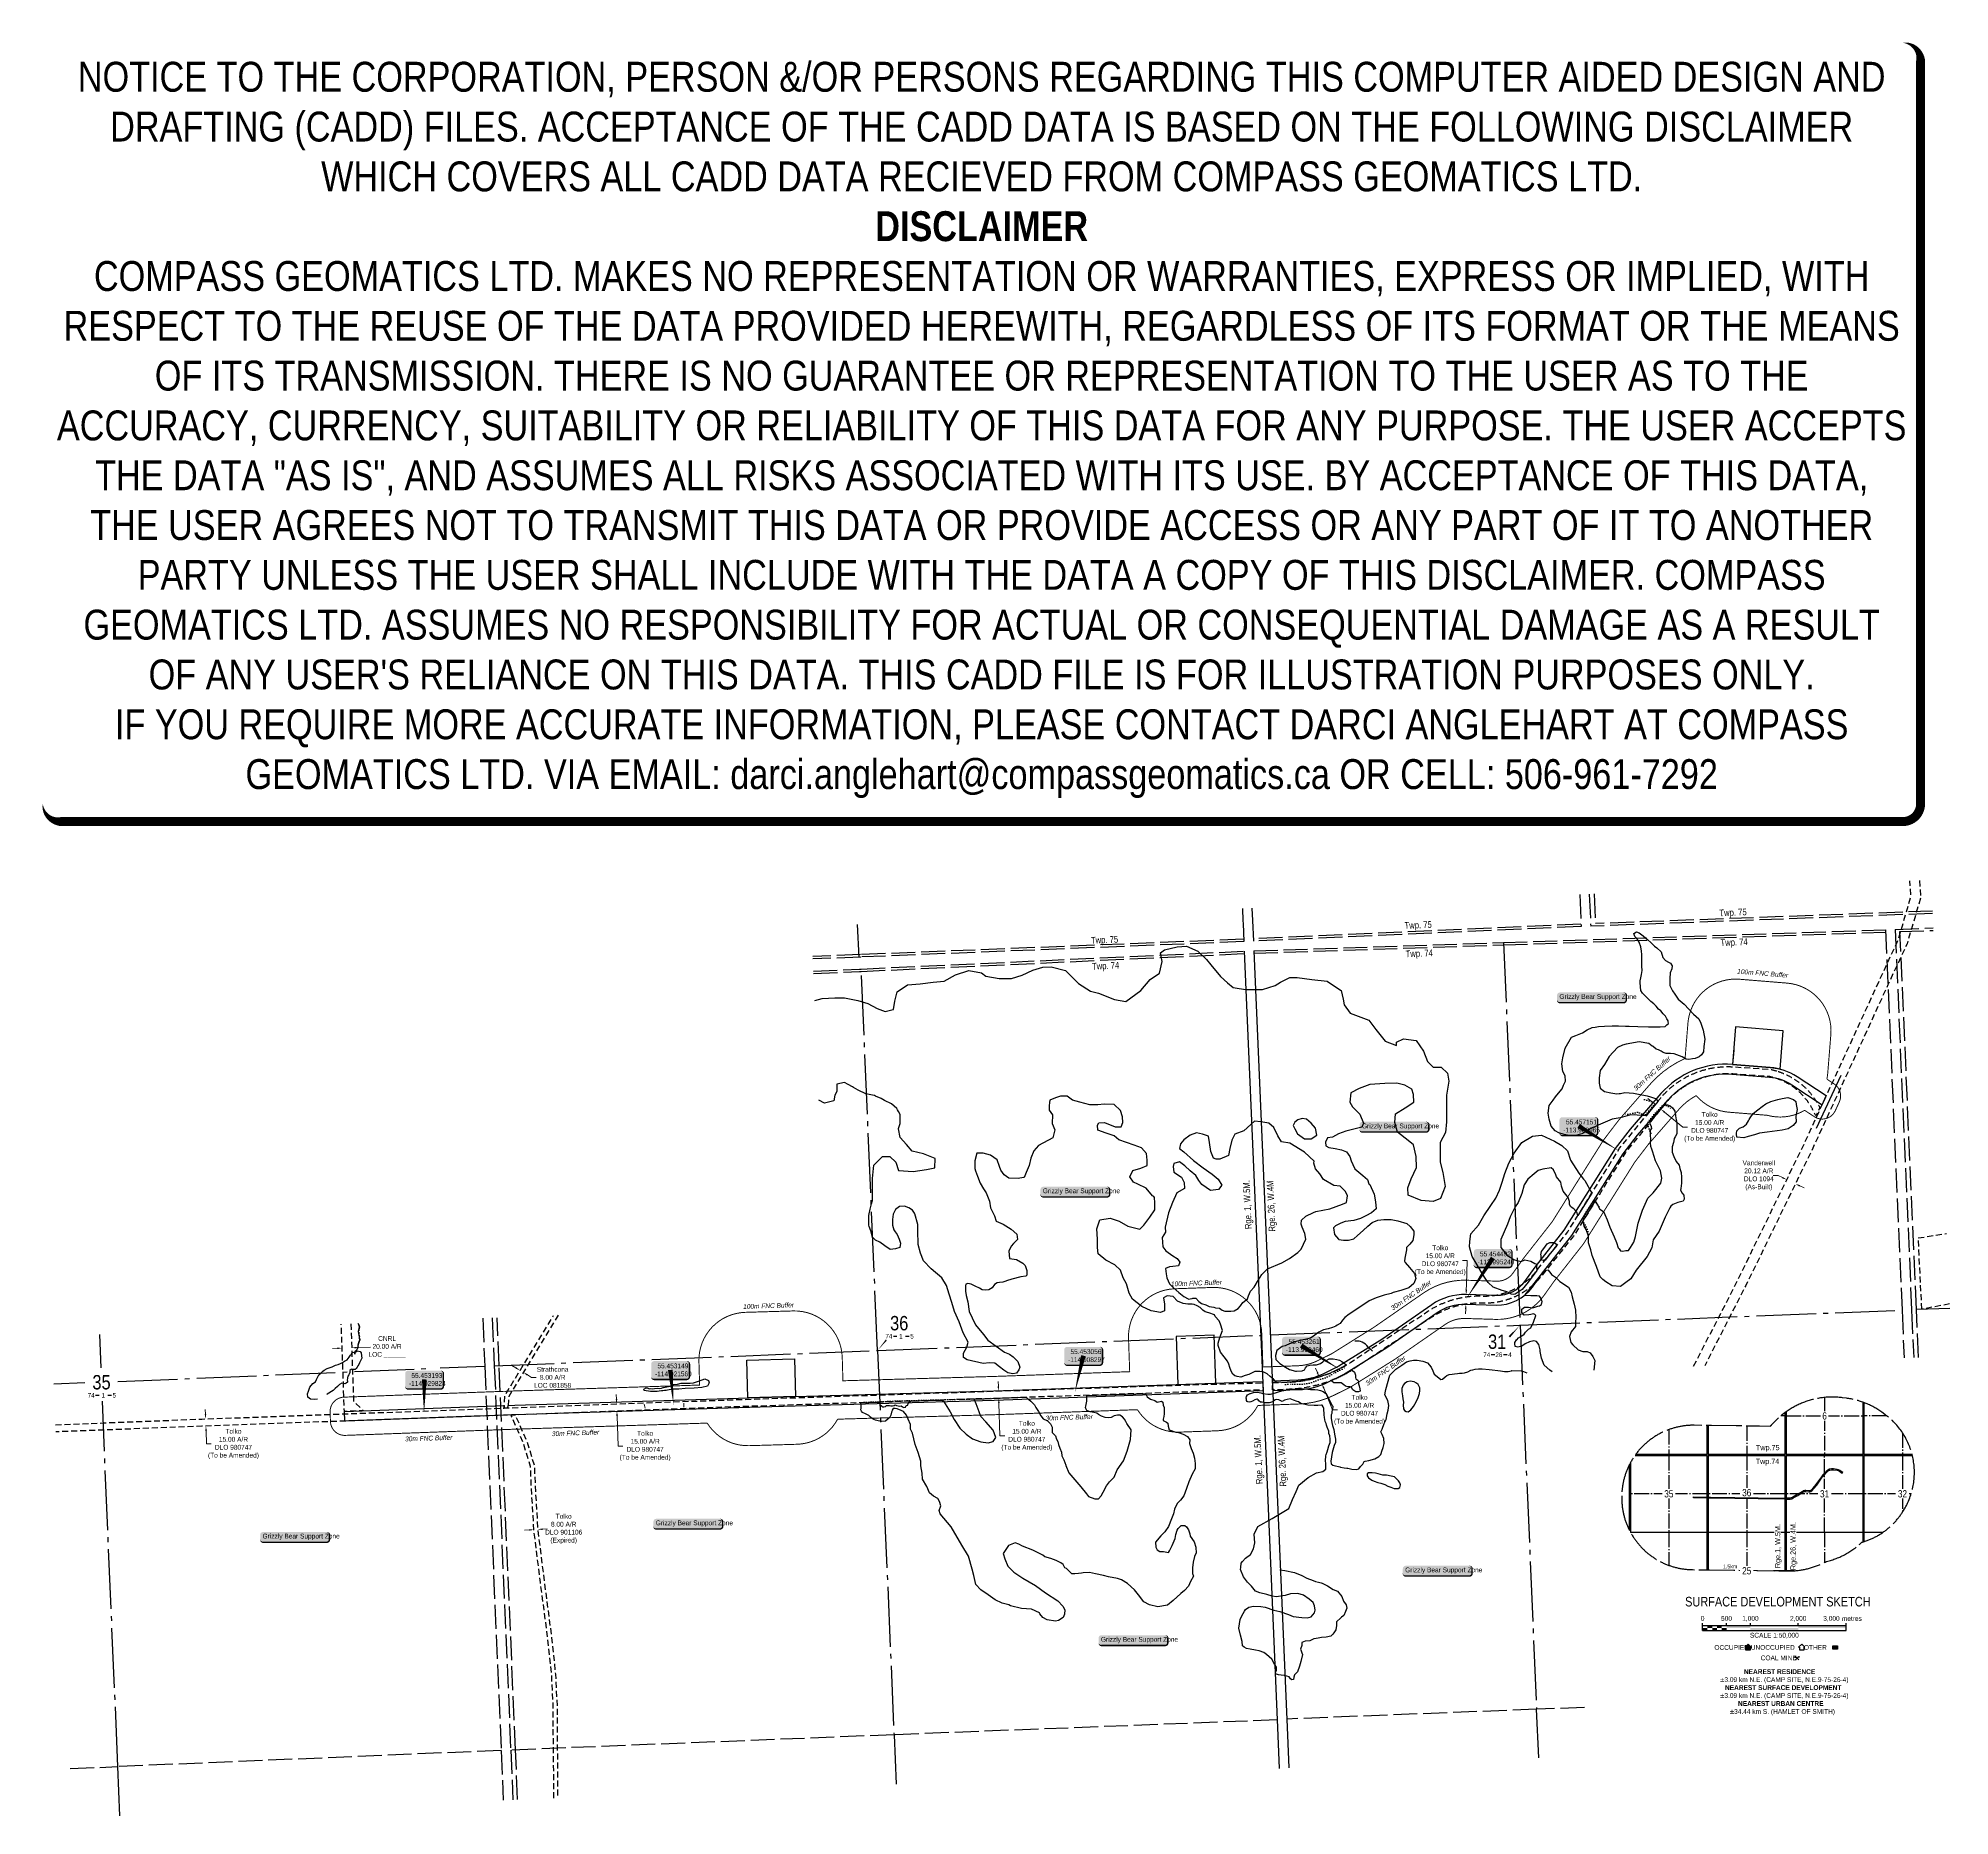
# Model space of a CAD drawing. Extents: x 687013 to 691013, y 6148394 to 6152111.
import ezdxf
from ezdxf.enums import TextEntityAlignment as Align

# ---------------------------------------------------------------- set-up
doc = ezdxf.new("R2010")
doc.units = 0
doc.header["$LTSCALE"] = 5
doc.header["$PDSIZE"] = 0.5
for name, pattern in [('foc-ACCESSROAD', [3.75, 2.5, -1.25]), ('foc-BUFFER', [16.75, 15, -1.75]), ('foc-QUARTERLINE', [33, 25, -3, 2, -3]), ('foc-TIELINE', [1.875, 1.25, -0.625]), ('foc-TOPO', [1, 0.2, -0.8]), ('foc-TOPO-ephemeral', [6.25, 3.125, -0.625, 0.625, -0.625, 0.625, -0.625]), ('foc-UNSURVEYED', [12.5, 10, -2.5])]:
    doc.linetypes.add(name, pattern=pattern)
doc.layers.get('Defpoints').update_dxf_attribs({"color": 9})
for name, color, linetype in [('10', 1, 'Continuous'), ('9', 3, 'Continuous'), ('AS-RESIDENCE', 14, 'Continuous'), ('AS-ROADS', 254, 'Continuous'), ('AS-SYMBOL', 7, 'Continuous'), ('AS-WILDLIFE-BLOCK', 131, 'Continuous'), ('AUX-BUFFER', 7, 'foc-BUFFER'), ('C-AR', 13, 'foc-ACCESSROAD'), ('CG-NOTES', 7, 'Continuous'), ('D-TXT', 6, 'Continuous'), ('DETAIL-T', 7, 'Continuous'), ('F-AR', 190, 'foc-ACCESSROAD'), ('F-WS', 190, 'foc-ACCESSROAD'), ('L-2', 7, 'Continuous'), ('L-QSEC', 8, 'foc-QUARTERLINE'), ('L-SEC', 7, 'Continuous'), ('L-SECLBL', 7, 'Continuous'), ('L-SECQ', 8, 'foc-QUARTERLINE'), ('L-USEC', 7, 'foc-UNSURVEYED'), ('P-BUFFER-CIOOC', 50, 'foc-TIELINE'), ('P-PROPOSED', 10, 'Continuous'), ('P-TEMP_WORKSPACE', 46, 'Continuous'), ('Quarters', 8, 'Continuous'), ('S-7', 6, 'Continuous'), ('T-DRAW', 143, 'foc-TOPO-ephemeral'), ('T-GENERAL', 48, 'foc-TOPO'), ('T-LOW-AREA', 48, 'foc-TOPO'), ('WETLAND', 143, 'Continuous')]:
    doc.layers.add(name, color=color, linetype=linetype)
for name, color, linetype, lineweight in [('AS-GENERAL', 48, 'Continuous', 18), ('C-AR-T', 13, 'Continuous', 9), ('F-AR-T', 190, 'Continuous', 9), ('T-TEXT', 48, 'Continuous', 18)]:
    doc.layers.add(name, color=color, linetype=linetype, lineweight=lineweight)
doc.layers.add('DISCLAIMER', color=7, linetype='Continuous', plot=False)
doc.styles.add('100L', font='', dxfattribs={"height": 11})
doc.styles.add('120', font='', dxfattribs={"height": 13})
doc.styles.add('60L', font='', dxfattribs={"height": 7.35})
doc.styles.add('80', font='', dxfattribs={"height": 10})
doc.styles.add('80CG', font='', dxfattribs={"height": 10})
doc.styles.add('80L', font='', dxfattribs={"height": 10})
doc.styles.add('foc-LtypeFont', font='', dxfattribs={"height": 7.35})
doc.styles.add('SIMPLEX', font='')
doc.styles.get('100L').set_extended_font_data('Arial Narrow')
doc.styles.get('120').set_extended_font_data('Arial Narrow')
doc.styles.get('60L').set_extended_font_data('Arial Narrow')
doc.styles.get('80').set_extended_font_data('Arial Narrow')
doc.styles.get('80CG').set_extended_font_data('Arial Narrow')
doc.styles.get('80L').set_extended_font_data('Arial Narrow')
doc.styles.get('foc-LtypeFont').set_extended_font_data('Arial Narrow')
doc.styles.get('SIMPLEX').set_extended_font_data('Arial Narrow')
doc.linetypes.add('foc-TOPO-flowdirection-NOLINE', pattern='A,0,[">",foc-LtypeFont,S=0.3,R=0,X=0,Y=-0.945],-20,[">",foc-LtypeFont,S=0.3,R=0,X=0,Y=-0.945],0', length=20)
doc.dimstyles.new('Compass 5 000', dxfattribs={"dimscale": 5, "dimtxt": 9, "dimasz": 2, "dimexe": 0.2, "dimexo": 0.0625, "dimgap": 0.5, "dimtad": 0, "dimtih": 1, "dimtoh": 1, "dimzin": 0, "dimdsep": 46, "dimtxsty": '80CG', "dimcen": 0.1, "dimse1": 1, "dimse2": 1, "dimclrd": 256, "dimclrt": 256, "dimaunit": 1, "dimadec": 4, "dimazin": 0, "dimtfac": 0.06, "dimtofl": 0, "dimtmove": 0, "dimatfit": 1, "dimfxl": 0.2, "dimtolj": 1, "dimtzin": 0, "dimlwd": -1, "dimarcsym": 0})

# ---------------------------------------------------------------- blocks, each defined once
blk = doc.blocks.new('*D382')
at = {"layer": 'C-AR-T', "color": 255, "transparency": 16777216}
for p, q in [((687638.9, 6149371.5), (687628.9, 6149371.1)), ((687678.9, 6149372.9), (687708.4, 6149374))]:
    blk.add_line(p, q, dxfattribs=at)
for points in [[(687638.9, 6149373.1), (687639, 6149369.8), (687648.9, 6149371.8)], [(687678.8, 6149374.6), (687679, 6149371.2), (687668.9, 6149372.5)]]:
    blk.add_solid(points, dxfattribs=at)
at = {"layer": 'Defpoints', "color": 0, "transparency": 16777216}
for p in [(687646.4, 6149442.1), (687666.3, 6149442.8), (687648.9, 6149371.8)]:
    blk.add_point(p, dxfattribs=at)
at = {"layer": 'C-AR-T', "color": 255, "transparency": 16777216, "insert": (687743, 6149374), "char_height": 10, "attachment_point": 5, "style": '80CG'}
blk.add_mtext('\\A1;CNRL\\P20.00 A/R\\PLOC ______', dxfattribs=at)
blk = doc.blocks.new('*D388')
at = {"layer": 'Defpoints', "color": 0, "transparency": 16777216}
for p in [(690670.5, 6149722.1), (690671.4, 6149724.2), (690688.6, 6149713.5)]:
    blk.add_point(p, dxfattribs=at)
at = {"layer": 'F-AR-T', "color": 255, "transparency": 16777216}
for p, q in [((690653.4, 6149732.8), (690643.4, 6149732.8)), ((690662.4, 6149728.5), (690653.4, 6149732.8)), ((690698.6, 6149711.2), (690707.6, 6149706.9))]:
    blk.add_line(p, q, dxfattribs=at)
for points in [[(690663.1, 6149730), (690661.7, 6149726.9), (690671.4, 6149724.2)], [(690699.3, 6149712.7), (690697.9, 6149709.7), (690689.6, 6149715.5)]]:
    blk.add_solid(points, dxfattribs=at)
at = {"layer": 'F-AR-T', "color": 255, "transparency": 16777216, "insert": (690613, 6149732.8), "char_height": 10, "attachment_point": 5, "style": '80CG'}
blk.add_mtext('\\A1;Vanderwell\\P20.12 A/R\\PDLO 1094\\P(As-Built)', dxfattribs=at)
blk = doc.blocks.new('*D392')
at = {"layer": 'Defpoints', "color": 0, "transparency": 16777216}
for p in [(689294.9, 6149291), (689022.7, 6149267.1), (689295.4, 6149276)]:
    blk.add_point(p, dxfattribs=at)
at = {"layer": 'F-AR-T', "color": 255, "transparency": 16777216}
for p, q in [((689021.9, 6149292.1), (689021.5, 6149302.1)), ((689023, 6149257.1), (689025.3, 6149188.1)), ((689025.3, 6149188.1), (689035.3, 6149188.1))]:
    blk.add_line(p, q, dxfattribs=at)
for points in [[(689023.5, 6149292.1), (689020.2, 6149292), (689022.2, 6149282.1)], [(689024.7, 6149257.2), (689021.3, 6149257), (689022.7, 6149267.1)]]:
    blk.add_solid(points, dxfattribs=at)
at = {"layer": 'F-AR-T', "color": 255, "transparency": 16777216, "insert": (689081.6, 6149188.1), "char_height": 10, "attachment_point": 5, "style": '80CG'}
blk.add_mtext('\\A1;Tolko\\P15.00 A/R\\PDLO 980747\\P(To be Amended)', dxfattribs=at)
blk = doc.blocks.new('*D393')
at = {"layer": 'Defpoints', "color": 0, "transparency": 16777216}
for p in [(688252, 6149256.2), (688223.8, 6149240.1), (688252.6, 6149241.2)]:
    blk.add_point(p, dxfattribs=at)
at = {"layer": 'F-AR-T', "color": 255, "transparency": 16777216}
for p, q in [((688222.9, 6149265.1), (688222.6, 6149275.1)), ((688224.2, 6149230.1), (688226.5, 6149167.1)), ((688226.5, 6149167.1), (688236.5, 6149167.1))]:
    blk.add_line(p, q, dxfattribs=at)
for points in [[(688224.6, 6149265.2), (688221.3, 6149265), (688223.3, 6149255.1)], [(688225.9, 6149230.2), (688222.5, 6149230.1), (688223.8, 6149240.1)]]:
    blk.add_solid(points, dxfattribs=at)
at = {"layer": 'F-AR-T', "color": 255, "transparency": 16777216, "insert": (688282.9, 6149167.1), "char_height": 10, "attachment_point": 5, "style": '80CG'}
blk.add_mtext('\\A1;Tolko\\P15.00 A/R\\PDLO 980747\\P(To be Amended)', dxfattribs=at)
blk = doc.blocks.new('*D406')
at = {"layer": 'Defpoints', "color": 0, "transparency": 16777216}
for p in [(688010.9, 6149308.5), (688017.8, 6149304.3), (688028, 6149321.1)]:
    blk.add_point(p, dxfattribs=at)
at = {"layer": 'F-AR-T', "color": 255, "transparency": 16777216}
for p, q in [((688012.6, 6149330.4), (688004.1, 6149335.6)), ((688036.5, 6149315.9), (688045.1, 6149310.7)), ((688045.1, 6149310.7), (688055.1, 6149310.7))]:
    blk.add_line(p, q, dxfattribs=at)
for points in [[(688013.5, 6149331.9), (688011.7, 6149329), (688021.1, 6149325.2)], [(688037.4, 6149317.3), (688035.7, 6149314.4), (688028, 6149321.1)]]:
    blk.add_solid(points, dxfattribs=at)
at = {"layer": 'F-AR-T', "color": 255, "transparency": 16777216, "insert": (688089.4, 6149310.7), "char_height": 10, "attachment_point": 5, "style": '80CG'}
blk.add_mtext('\\A1;Strathcona\\P8.00 A/R\\PLOC 081858', dxfattribs=at)
blk = doc.blocks.new('*D453')
at = {"layer": 'Defpoints', "color": 0, "transparency": 16777216}
for p in [(687363.9, 6149208.7), (687390.3, 6149224.7), (687390.8, 6149209.7)]:
    blk.add_point(p, dxfattribs=at)
at = {"layer": 'F-AR-T', "color": 255, "transparency": 16777216}
for p, q in [((687363, 6149233.7), (687362.6, 6149243.7)), ((687364.2, 6149198.8), (687365.2, 6149171.4)), ((687365.2, 6149171.4), (687375.2, 6149171.4))]:
    blk.add_line(p, q, dxfattribs=at)
for points in [[(687364.6, 6149233.8), (687361.3, 6149233.7), (687363.3, 6149223.7)], [(687365.9, 6149198.8), (687362.6, 6149198.7), (687363.9, 6149208.7)]]:
    blk.add_solid(points, dxfattribs=at)
at = {"layer": 'F-AR-T', "color": 255, "transparency": 16777216, "insert": (687421.6, 6149171.4), "char_height": 10, "attachment_point": 5, "style": '80CG'}
blk.add_mtext('\\A1;Tolko\\P15.00 A/R\\PDLO 980747\\P(To be Amended)', dxfattribs=at)
blk = doc.blocks.new('*D454')
at = {"layer": 'Defpoints', "color": 0, "transparency": 16777216}
for p in [(688050, 6148996.4), (688058, 6148996.9), (688058.3, 6148992.6)]:
    blk.add_point(p, dxfattribs=at)
at = {"layer": 'F-AR-T', "color": 255, "transparency": 16777216}
for p, q in [((688040.3, 6148991.5), (688030.3, 6148990.9)), ((688068.2, 6148993.2), (688078.2, 6148993.8))]:
    blk.add_line(p, q, dxfattribs=at)
for points in [[(688040.2, 6148993.2), (688040.4, 6148989.9), (688050.3, 6148992.1)], [(688068.1, 6148994.9), (688068.3, 6148991.6), (688058.3, 6148992.6)]]:
    blk.add_solid(points, dxfattribs=at)
at = {"layer": 'F-AR-T', "color": 255, "transparency": 16777216, "insert": (688112.5, 6148993.8), "char_height": 10, "attachment_point": 5, "style": '80CG'}
blk.add_mtext('\\A1;Tolko\\P8.00 A/R\\PDLO 901106\\P(Expired)', dxfattribs=at)
blk = doc.blocks.new('*U456')
h = blk.add_hatch(color=255)
edge = h.paths.add_edge_path()
edge.add_line((-66.5, -11.5), (66.5, -11.5))
edge.add_arc((66.5, -5.5), 6, 270, 360)
edge.add_line((72.5, -5.5), (72.5, 4))
edge.add_arc((66.5, 4), 6, 0, 90)
edge.add_line((66.5, 10), (-66.5, 10))
edge.add_arc((-66.5, 4), 6, 90, 180)
edge.add_line((-72.5, 4), (-72.5, -5.5))
edge.add_arc((-66.5, -5.5), 6, 180, 270)
at = {"color": 131, "flags": 128}
blk.add_lwpolyline([(-66.5, -11.5, 3, 3, 0), (66.5, -11.5, 3, 3, 0.414214), (72.5, -5.5, 3, 3, 0), (72.5, 4, 3, 0, 0.414214), (66.5, 10, 0, 0, 0), (-66.5, 10, 0, 0, 0.414214), (-72.5, 4, 0, 0, 0), (-72.5, -5.5, 0, 3, 0.414214)], format="xyseb", close=True, dxfattribs=at)
at = {"color": 131, "style": '80'}
blk.add_attdef('ENTER_TEXT_001', (-36, -5), '', height=10, dxfattribs=at)
blk = doc.blocks.new('*D514')
at = {"layer": 'Defpoints', "color": 0, "transparency": 16777216}
for p in [(690000.7, 6149483.9), (690007.1, 6149483.7), (690006.5, 6149463.7)]:
    blk.add_point(p, dxfattribs=at)
at = {"layer": 'F-AR-T', "color": 255, "transparency": 16777216}
for p, q in [((689992.9, 6149555.2), (690002.9, 6149555.2)), ((690002.9, 6149555.2), (690001.3, 6149503.9)), ((690001, 6149493.9), (690001.3, 6149503.9)), ((689999.8, 6149453.9), (689999.5, 6149443.9))]:
    blk.add_line(p, q, dxfattribs=at)
for points in [[(689999.3, 6149493.9), (690002.7, 6149493.8), (690000.7, 6149483.9)], [(689998.1, 6149453.9), (690001.4, 6149453.8), (690000.1, 6149463.9)]]:
    blk.add_solid(points, dxfattribs=at)
at = {"layer": 'F-AR-T', "color": 255, "transparency": 16777216, "insert": (689946.5, 6149555.2), "char_height": 10, "attachment_point": 5, "style": '80CG'}
blk.add_mtext('\\A1;Tolko\\P15.00 A/R\\PDLO 980747\\P(To be Amended)', dxfattribs=at)
blk = doc.blocks.new('*D515')
at = {"layer": 'Defpoints', "color": 0, "transparency": 16777216}
for p in [(689693, 6149311.4), (689698.6, 6149297.4), (689698.9, 6149297.5)]:
    blk.add_point(p, dxfattribs=at)
at = {"layer": 'F-AR-T', "color": 255, "transparency": 16777216}
for p, q in [((689689.5, 6149320.7), (689685.7, 6149330)), ((689702.7, 6149288.3), (689721.3, 6149242.5)), ((689721.3, 6149242.5), (689731.3, 6149242.5))]:
    blk.add_line(p, q, dxfattribs=at)
for points in [[(689691, 6149321.4), (689687.9, 6149320.1), (689693.3, 6149311.5)], [(689704.2, 6149288.9), (689701.2, 6149287.6), (689698.9, 6149297.5)]]:
    blk.add_solid(points, dxfattribs=at)
at = {"layer": 'F-AR-T', "color": 255, "transparency": 16777216, "insert": (689777.7, 6149242.5), "char_height": 10, "attachment_point": 5, "style": '80CG'}
blk.add_mtext('\\A1;Tolko\\P15.00 A/R\\PDLO 980747\\P(To be Amended)', dxfattribs=at)
blk = doc.blocks.new('*U288')
at = {"color": 0}
for p, q in [((-150, 0), (-150, 15)), ((-150, 10), (150.2, 10)), ((-150, 0), (150.2, 0)), ((-100, 10), (-100, 15)), ((-50, 10), (-50, 15)), ((50, 10), (50, 15)), ((150.2, 0), (150.2, 15))]:
    blk.add_line(p, q, dxfattribs=at)
for points in [[(-150, 5), (-140, 5), (-150, 0), (-140, 0)], [(-140, 10), (-130, 10), (-140, 5), (-130, 5)], [(-130, 5), (-120, 5), (-130, 0), (-120, 0)], [(-120, 10), (-110, 10), (-120, 5), (-110, 5)], [(-110, 5), (-100, 5), (-110, 0), (-100, 0)], [(-100, 10), (-50, 10), (-100, 5), (-50, 5)], [(-50, 5), (50, 5), (-50, 0), (50, 0)], [(50, 10), (150.2, 10), (50, 5), (150.2, 5)]]:
    blk.add_solid(points, dxfattribs=at)
at = {"color": 0, "style": '80'}
blk.add_text('metres', height=10, dxfattribs=at).set_placement((162.2, 20), align=Align.CENTER)
at = {"color": 0, "char_height": 10, "style": '80'}
for s, insert, attachment_point in [('0', (-150, 30.2), 2), ('500', (-100, 30.2), 2), ('1,000', (-50, 30.2), 2), ('2,000', (50, 30.2), 2), ('3,000', (136.7, 30.2), 3), ('SCALE 1:50,000', (0.1, -5), 2)]:
    blk.add_mtext(s, dxfattribs=dict(at, insert=insert, attachment_point=attachment_point))
blk = doc.blocks.new('res_abd')
at = {"color": 14}
blk.add_lwpolyline([(-1.13, -0.57), (-1.13, -1.62), (0.87, -1.62), (0.87, -0.57), (1.22, -0.57), (-0.13, 0.69), (-1.49, -0.57)], close=True, dxfattribs=at)
blk = doc.blocks.new('res_other')
blk.add_hatch(color=14).paths.add_polyline_path([(-1.09, 0.73), (0.91, 0.73), (0.91, -0.69), (-1.09, -0.69)])
at = {"color": 14}
blk.add_lwpolyline([(-1.09, 0.73), (0.91, 0.73), (0.91, -0.69), (-1.09, -0.69)], close=True, dxfattribs=at)
blk = doc.blocks.new('res_occ')
for points in [[(0.1, 0.89), (-1.26, -0.37), (1.46, -0.37)], [(-0.9, -1.43), (1.1, -1.43), (1.1, -0.37), (-0.9, -0.37)]]:
    blk.add_hatch(color=14).paths.add_polyline_path(points)
at = {"color": 14}
for points in [[(0.1, 0.89), (-1.26, -0.37), (1.46, -0.37)], [(-0.9, -1.43), (1.1, -1.43), (1.1, -0.37), (-0.9, -0.37)]]:
    blk.add_lwpolyline(points, close=True, dxfattribs=at)
blk = doc.blocks.new('Mine')
at = {"layer": 'AS-SYMBOL'}
h = blk.add_hatch(color=161, dxfattribs=at)
h.dxf.hatch_style = 1
h.paths.add_polyline_path([(-0.71, 0.71), (-1.06, 0.35), (-0.35, 0.35)])
h = blk.add_hatch(color=161, dxfattribs=at)
h.dxf.hatch_style = 1
h.paths.add_polyline_path([(0.71, 0.71), (0.35, 0.35), (1.06, 0.35)])
at = {"layer": 'AS-SYMBOL', "color": 161}
for p, q in [((-0.71, 0.71), (-1.06, 0.35)), ((-1.06, 0.35), (-0.35, 0.35)), ((-0.71, 0.71), (0, 0)), ((0, 0), (-0.71, -0.71)), ((0, 0), (0.71, 0.71)), ((0, 0), (0.71, -0.71)), ((1.06, 0.35), (0.35, 0.35)), ((0.71, 0.71), (1.06, 0.35))]:
    blk.add_line(p, q, dxfattribs=at)
blk = doc.blocks.new('*U529')
at = {"layer": 'AS-RESIDENCE', "color": 14}
blk.add_lwpolyline([(130, -1.3), (140, -1.3), (140, -8.5), (130, -8.5)], close=True, dxfattribs=at)
at = {"layer": 'AS-RESIDENCE', "xscale": 5, "yscale": 5, "zscale": 5}
for name, p in [('res_occ', (-47.7, -2.9)), ('res_abd', (65.9, -1.7)), ('res_other', (135.5, -5))]:
    blk.add_blockref(name, p, dxfattribs=at)
at = {"layer": 'AS-SYMBOL', "color": 161, "xscale": 5, "yscale": 5, "zscale": 5}
blk.add_blockref('Mine', (55.4, -27.2), dxfattribs=at)
at = {"layer": 'CG-NOTES', "char_height": 12, "style": '80CG'}
for s, insert, width, attachment_point in [('{\\H0.83333x;OCCUPIED^IUNOCCUPIED^I    OTHER}', (0, 0), 324.707, 2), ('\\pi4.91715;{\\H0.83333x;COAL MINE}', (-25.6, -21.9), 71.689, 1)]:
    blk.add_mtext(s, dxfattribs=dict(at, insert=insert, width=width, attachment_point=attachment_point))
blk = doc.blocks.new('*U532')
h = blk.add_hatch(color=254)
edge = h.paths.add_edge_path()
edge.add_line((-34, -20), (34, -20))
edge.add_arc((34, -14), 6, 270, 360)
edge.add_line((40, -14), (40, 12.5))
edge.add_arc((34, 12.5), 6, 0, 90)
edge.add_line((34, 18.5), (-34, 18.5))
edge.add_arc((-34, 12.5), 6, 90, 180)
edge.add_line((-40, 12.5), (-40, -14))
edge.add_arc((-34, -14), 6, 180, 270)
at = {"color": 1, "flags": 128}
blk.add_lwpolyline([(-34, -20, 3, 3, 0), (34, -20, 3, 3, 0.414214), (40, -14, 3, 3, 0), (40, 12.5, 3, 0, 0.414214), (34, 18.5, 0, 0, 0), (-34, 18.5, 0, 0, 0.414214), (-40, 12.5, 0, 0, 0), (-40, -14, 0, 3, 0.414214)], format="xyseb", close=True, dxfattribs=at)
at = {"color": 254, "flags": 128}
blk.add_lwpolyline([(85.1, -52.3, 0, 10, 0), (0, 0, 5, 5, 0)], format="xyseb", dxfattribs=at)
at = {"color": 1, "style": '80'}
blk.add_attdef('ENTER_TEXT_001', (-36, -5), '', height=10, dxfattribs=at)
blk = doc.blocks.new('*U533')
h = blk.add_hatch(color=254)
edge = h.paths.add_edge_path()
edge.add_line((-34, -20), (34, -20))
edge.add_arc((34, -14), 6, 270, 360)
edge.add_line((40, -14), (40, 12.5))
edge.add_arc((34, 12.5), 6, 0, 90)
edge.add_line((34, 18.5), (-34, 18.5))
edge.add_arc((-34, 12.5), 6, 90, 180)
edge.add_line((-40, 12.5), (-40, -14))
edge.add_arc((-34, -14), 6, 180, 270)
at = {"color": 254, "flags": 128}
blk.add_lwpolyline([(-56.3, -86.6, 0, 10, 0), (0, 0, 5, 5, 0)], format="xyseb", dxfattribs=at)
at = {"color": 1, "flags": 128}
blk.add_lwpolyline([(-34, -20, 3, 3, 0), (34, -20, 3, 3, 0.414214), (40, -14, 3, 3, 0), (40, 12.5, 3, 0, 0.414214), (34, 18.5, 0, 0, 0), (-34, 18.5, 0, 0, 0.414214), (-40, 12.5, 0, 0, 0), (-40, -14, 0, 3, 0.414214)], format="xyseb", close=True, dxfattribs=at)
at = {"color": 1, "style": '80'}
blk.add_attdef('ENTER_TEXT_001', (-36, -5), '', height=10, dxfattribs=at)
blk = doc.blocks.new('*U534')
h = blk.add_hatch(color=254)
edge = h.paths.add_edge_path()
edge.add_line((-34, -20), (34, -20))
edge.add_arc((34, -14), 6, 270, 360)
edge.add_line((40, -14), (40, 12.5))
edge.add_arc((34, 12.5), 6, 0, 90)
edge.add_line((34, 18.5), (-34, 18.5))
edge.add_arc((-34, 12.5), 6, 90, 180)
edge.add_line((-40, 12.5), (-40, -14))
edge.add_arc((-34, -14), 6, 180, 270)
at = {"color": 1, "flags": 128}
blk.add_lwpolyline([(-34, -20, 3, 3, 0), (34, -20, 3, 3, 0.414214), (40, -14, 3, 3, 0), (40, 12.5, 3, 0, 0.414214), (34, 18.5, 0, 0, 0), (-34, 18.5, 0, 0, 0.414214), (-40, 12.5, 0, 0, 0), (-40, -14, 0, 3, 0.414214)], format="xyseb", close=True, dxfattribs=at)
at = {"color": 254, "flags": 128}
blk.add_lwpolyline([(83.9, -51.7, 0, 10, 0), (0, 0, 5, 5, 0)], format="xyseb", dxfattribs=at)
at = {"color": 1, "style": '80'}
blk.add_attdef('ENTER_TEXT_001', (-36, -5), '', height=10, dxfattribs=at)
blk = doc.blocks.new('*U535')
h = blk.add_hatch(color=254)
edge = h.paths.add_edge_path()
edge.add_line((-34, -20), (34, -20))
edge.add_arc((34, -14), 6, 270, 360)
edge.add_line((40, -14), (40, 12.5))
edge.add_arc((34, 12.5), 6, 0, 90)
edge.add_line((34, 18.5), (-34, 18.5))
edge.add_arc((-34, 12.5), 6, 90, 180)
edge.add_line((-40, 12.5), (-40, -14))
edge.add_arc((-34, -14), 6, 180, 270)
at = {"color": 1, "flags": 128}
blk.add_lwpolyline([(-34, -20, 3, 3, 0), (34, -20, 3, 3, 0.414214), (40, -14, 3, 3, 0), (40, 12.5, 3, 0, 0.414214), (34, 18.5, 0, 0, 0), (-34, 18.5, 0, 0, 0.414214), (-40, 12.5, 0, 0, 0), (-40, -14, 0, 3, 0.414214)], format="xyseb", close=True, dxfattribs=at)
at = {"color": 254, "flags": 128}
blk.add_lwpolyline([(-18.1, -77.5, 0, 10, 0), (0, 0, 5, 5, 0)], format="xyseb", dxfattribs=at)
at = {"color": 1, "style": '80'}
blk.add_attdef('ENTER_TEXT_001', (-36, -5), '', height=10, dxfattribs=at)
blk = doc.blocks.new('*U536')
h = blk.add_hatch(color=254)
edge = h.paths.add_edge_path()
edge.add_line((-34, -20), (34, -20))
edge.add_arc((34, -14), 6, 270, 360)
edge.add_line((40, -14), (40, 12.5))
edge.add_arc((34, 12.5), 6, 0, 90)
edge.add_line((34, 18.5), (-34, 18.5))
edge.add_arc((-34, 12.5), 6, 90, 180)
edge.add_line((-40, 12.5), (-40, -14))
edge.add_arc((-34, -14), 6, 180, 270)
at = {"color": 1, "flags": 128}
blk.add_lwpolyline([(-34, -20, 3, 3, 0), (34, -20, 3, 3, 0.414214), (40, -14, 3, 3, 0), (40, 12.5, 3, 0, 0.414214), (34, 18.5, 0, 0, 0), (-34, 18.5, 0, 0, 0.414214), (-40, 12.5, 0, 0, 0), (-40, -14, 0, 3, 0.414214)], format="xyseb", close=True, dxfattribs=at)
at = {"color": 254, "flags": 128}
blk.add_lwpolyline([(6.7, -73.4, 0, 10, 0), (0, 0, 5, 5, 0)], format="xyseb", dxfattribs=at)
at = {"color": 1, "style": '80'}
blk.add_attdef('ENTER_TEXT_001', (-36, -5), '', height=10, dxfattribs=at)
blk = doc.blocks.new('*U537')
h = blk.add_hatch(color=254)
edge = h.paths.add_edge_path()
edge.add_line((-34, -20), (34, -20))
edge.add_arc((34, -14), 6, 270, 360)
edge.add_line((40, -14), (40, 12.5))
edge.add_arc((34, 12.5), 6, 0, 90)
edge.add_line((34, 18.5), (-34, 18.5))
edge.add_arc((-34, 12.5), 6, 90, 180)
edge.add_line((-40, 12.5), (-40, -14))
edge.add_arc((-34, -14), 6, 180, 270)
at = {"color": 1, "flags": 128}
blk.add_lwpolyline([(-34, -20, 3, 3, 0), (34, -20, 3, 3, 0.414214), (40, -14, 3, 3, 0), (40, 12.5, 3, 0, 0.414214), (34, 18.5, 0, 0, 0), (-34, 18.5, 0, 0, 0.414214), (-40, 12.5, 0, 0, 0), (-40, -14, 0, 3, 0.414214)], format="xyseb", close=True, dxfattribs=at)
at = {"color": 254, "flags": 128}
blk.add_lwpolyline([(-0.6, -70.9, 0, 10, 0), (0, 0, 5, 5, 0)], format="xyseb", dxfattribs=at)
at = {"color": 1, "style": '80'}
blk.add_attdef('ENTER_TEXT_001', (-36, -5), '', height=10, dxfattribs=at)
blk = doc.blocks.new('*D545')
at = {"layer": 'Defpoints', "color": 0, "transparency": 16777216}
for p in [(690406.6, 6149893.9), (690418.2, 6149884.3), (690407.9, 6149871.9)]:
    blk.add_point(p, dxfattribs=at)
at = {"layer": 'F-AR-T', "color": 255, "transparency": 16777216}
for p, q in [((690388.6, 6149887.7), (690380.9, 6149894.1)), ((690415.7, 6149865.5), (690453.8, 6149834.1)), ((690453.8, 6149834.1), (690463.8, 6149834.1))]:
    blk.add_line(p, q, dxfattribs=at)
for points in [[(690389.7, 6149889), (690387.6, 6149886.5), (690396.4, 6149881.4)], [(690416.7, 6149866.8), (690414.6, 6149864.2), (690407.9, 6149871.9)]]:
    blk.add_solid(points, dxfattribs=at)
at = {"layer": 'F-AR-T', "color": 255, "transparency": 16777216, "insert": (690510.2, 6149834.1), "char_height": 10, "attachment_point": 5, "style": '80CG'}
blk.add_mtext('\\A1;Tolko\\P15.00 A/R\\PDLO 980747\\P(To be Amended)', dxfattribs=at)
blk = doc.blocks.new('Disclaimer_Legal')
at = {"layer": 'DISCLAIMER', "color": 254, "flags": 128}
blk.add_lwpolyline([(-3612.9, -1104.6, 37.5, 37.5, 0), (4096.1, -1104.6, 37.5, 37.5, 0.414214), (4171.1, -1029.6, 37.5, 37.5, 0), (4171.1, 2078.7, 37.5, 0, 0.414214), (4096.1, 2153.7, 0, 0, 0), (-3612.9, 2153.7, 0, 0, 0.414214), (-3687.9, 2078.7, 0, 0, 0), (-3687.9, -1029.6, 0, 37.5, 0.414214)], format="xyseb", close=True, dxfattribs=at)
at = {"layer": 'DISCLAIMER', "color": 254, "insert": (241.6, 533.9), "char_height": 125, "width": 7717.568, "attachment_point": 5, "style": '80'}
blk.add_mtext('NOTICE TO THE CORPORATION, PERSON &/OR PERSONS REGARDING THIS COMPUTER AIDED DESIGN AND DRAFTING (CADD) FILES. ACCEPTANCE OF THE CADD DATA IS BASED ON THE FOLLOWING DISCLAIMER WHICH COVERS ALL CADD DATA RECIEVED FROM COMPASS GEOMATICS LTD.\\P{\\fArial Narrow|b1|i0|c0|p34;DISCLAIMER}\\PCOMPASS GEOMATICS LTD. MAKES NO REPRESENTATION OR WARRANTIES, EXPRESS OR IMPLIED, WITH RESPECT TO THE REUSE OF THE DATA PROVIDED HEREWITH, REGARDLESS OF ITS FORMAT OR THE MEANS OF ITS TRANSMISSION. THERE IS NO GUARANTEE OR REPRESENTATION TO THE USER AS TO THE ACCURACY, CURRENCY, SUITABILITY OR RELIABILITY OF THIS DATA FOR ANY PURPOSE. THE USER ACCEPTS THE DATA "AS IS", AND ASSUMES ALL RISKS ASSOCIATED WITH ITS USE. BY ACCEPTANCE OF THIS DATA, THE USER AGREES NOT TO TRANSMIT THIS DATA OR PROVIDE ACCESS OR ANY PART OF IT TO ANOTHER PARTY UNLESS THE USER SHALL INCLUDE WITH THE DATA A COPY OF THIS DISCLAIMER. COMPASS GEOMATICS LTD. ASSUMES NO RESPONSIBILITY FOR ACTUAL OR CONSEQUENTIAL DAMAGE AS A RESULT OF ANY USER\'S RELIANCE ON THIS DATA. THIS CADD FILE IS FOR ILLUSTRATION PURPOSES ONLY.\\PIF YOU REQUIRE MORE ACCURATE INFORMATION, PLEASE CONTACT DARCI ANGLEHART AT COMPASS GEOMATICS LTD. VIA EMAIL: darci.anglehart@compassgeomatics.ca OR CELL: 506-961-7292', dxfattribs=at)

msp = doc.modelspace()

# ---------------------------------------------------------------- linework, layer by layer
at = {"layer": '9', "color": 255}
for p, q in [((688809.428, 6149396.251), (688802.222, 6149396.251)), ((688835.215, 6149396.251), (688828.008, 6149396.251)), ((690060.491, 6149357.541), (690053.284, 6149357.541)), ((690086.277, 6149357.541), (690079.071, 6149357.541)), ((687140.462, 6149272.731), (687133.256, 6149272.731)), ((687166.249, 6149272.731), (687159.042, 6149272.731))]:
    msp.add_line(p, q, dxfattribs=at)
at = {"layer": 'AS-GENERAL'}
for p, q in [((688283.176, 6149246.358), (688281.051, 6149254.44)), ((688363.777, 6149248.275), (688364.035, 6149256.62))]:
    msp.add_line(p, q, dxfattribs=at)
at = {"layer": 'AS-ROADS', "flags": 128}
msp.add_lwpolyline([(690784.721, 6149941.705), (690733.119, 6149831.246)], dxfattribs=at)
at = {"layer": 'AUX-BUFFER', "flags": 128}
msp.add_lwpolyline([(690668.409, 6148905.842), (690673.836, 6148905.779, 0.10645714), (690741.906, 6148919.61), (690745.263, 6148921.079, 0.01796757), (690754.973, 6148925.751, 0.13385227), (690828.405, 6148965.75, 0.20704092), (690920.771, 6149040.951), (690921.702, 6149042.743, 0.37163079), (690876.572, 6149233.376), (690870.649, 6149237.665, 0.12561487), (690796.149, 6149267.144), (690788.323, 6149268.142, 0.23731164), (690645.981, 6149217.929), (690639.179, 6149210.853, 0.00605488), (690636.694, 6149208.204), (690614.169, 6149208.467), (690565.793, 6149209.347, 0.00078272), (690565.324, 6149209.355), (690514.103, 6149210.127, 0.00118746), (690513.391, 6149210.136), (690511.953, 6149210.151, 0.00066999), (690511.552, 6149210.154, 0.00066999), (690511.15, 6149210.159), (690477.726, 6149210.504, 0.41421367), (690326.2, 6149062.073), (690326.179, 6149060.076, 0.41421345), (690474.61, 6148908.549), (690507.829, 6148908.206), (690508.633, 6148908.198), (690509.914, 6148908.185), (690560.536, 6148907.422), (690609.17, 6148906.537, 0.00163423), (690610.15, 6148906.522), (690666.4, 6148905.866)], format="xyb", close=True, dxfattribs=at)
at = {"layer": 'C-AR', "color": 255, "flags": 128}
msp.add_lwpolyline([(687667.083, 6149422.575), (687673.012, 6149260.044), (687693.726, 6149240.788), (687653.756, 6149239.33), (687647.102, 6149421.735)], dxfattribs=at)
at = {"layer": 'F-AR', "color": 255, "flags": 128}
for points in [[(690476.639, 6149334.021), (690529.07, 6149436.123), (690568.007, 6149511.962), (690707.603, 6149798.336), (690790.196, 6149977.297), (690881.172, 6150175.149), (690904.345, 6150224.773), (690908.59, 6150239.171), (690911.239, 6150248.158), (690920.236, 6150278.674), (690931.551, 6150317.059), (690929.15, 6150349.112)], [(690949.281, 6150349.945), (690951.906, 6150314.894), (690941.463, 6150279.466), (690932.465, 6150248.947), (690923.231, 6150217.626), (690910.694, 6150190.777), (690883.065, 6150131.612), (690808.462, 6149968.867), (690725.869, 6149789.906), (690586.057, 6149503.034), (690552.169, 6149437.027), (690499.74, 6149334.925)], [(688100.984, 6149440.824), (688038.237, 6149337.88), (687997.482, 6149271.018), (687995.889, 6149246.82), (687987.846, 6149246.527), (687989.622, 6149273.506), (688028.629, 6149337.5), (688091.361, 6149440.419)], [(687049.245, 6149211.658), (687149.161, 6149215.509), (687329.503, 6149222.486), (687349.616, 6149223.24), (687355.096, 6149223.446), (687951.074, 6149245.185), (687981.226, 6149246.285), (687987.846, 6149246.527), (687995.889, 6149246.82), (688447.522, 6149263.294), (688773.156, 6149273.947), (689420.018, 6149295.109), (689575.062, 6149299.192), (689575.706, 6149284.193), (689420.461, 6149280.104), (688773.799, 6149258.949), (688448.041, 6149248.291), (688011.284, 6149232.36), (688003.282, 6149232.068), (687981.867, 6149231.287), (687951.714, 6149230.187), (687355.659, 6149208.445), (687149.8, 6149200.512), (687049.883, 6149196.661)], [(688091.753, 6148430.87), (688091.723, 6148483.086), (688091.112, 6148534.747), (688090.687, 6148570.714), (688090.719, 6148621.15), (688087.281, 6148689.18), (688079.139, 6148766.041), (688063.937, 6148881.448), (688050.412, 6148989.654), (688044.742, 6149083.26), (688043.139, 6149124.295), (688028.379, 6149172.729), (688003.4, 6149229.896), (688003.282, 6149232.068), (688011.284, 6149232.36), (688011.316, 6149231.774), (688035.901, 6149175.508), (688051.099, 6149125.64), (688052.738, 6149083.658), (688058.388, 6148990.394), (688071.878, 6148882.467), (688087.09, 6148766.985), (688095.265, 6148689.804), (688098.726, 6148621.35), (688098.693, 6148570.759), (688099.115, 6148535.065), (688099.729, 6148483.137), (688099.76, 6148431.197)]]:
    msp.add_lwpolyline(points, dxfattribs=at)
msp.add_lwpolyline([(690653.383, 6149950.533), (690654.609, 6149950.127), (690655.831, 6149949.711), (690657.049, 6149949.284), (690658.264, 6149948.847), (690659.474, 6149948.399), (690660.681, 6149947.94), (690661.884, 6149947.472), (690663.082, 6149946.993), (690664.277, 6149946.503), (690665.467, 6149946.003), (690666.653, 6149945.493), (690667.834, 6149944.972), (690669.011, 6149944.442), (690670.183, 6149943.901), (690671.35, 6149943.35), (690672.513, 6149942.788), (690673.67, 6149942.217), (690674.823, 6149941.636), (690675.97, 6149941.045), (690677.113, 6149940.443), (690678.25, 6149939.833), (690679.382, 6149939.212), (690680.508, 6149938.581), (690681.629, 6149937.94), (690682.744, 6149937.29), (690683.854, 6149936.631), (690684.957, 6149935.961), (690686.055, 6149935.282), (690687.147, 6149934.594), (690688.233, 6149933.895), (690689.313, 6149933.188), (690690.387, 6149932.472), (690691.454, 6149931.746), (690692.515, 6149931.01), (690693.569, 6149930.266), (690694.618, 6149929.513), (690695.659, 6149928.75), (690696.694, 6149927.979), (690697.723, 6149927.198), (690698.744, 6149926.408), (690699.758, 6149925.61), (690700.766, 6149924.803), (690701.766, 6149923.987), (690702.76, 6149923.163), (690703.746, 6149922.33), (690704.725, 6149921.488), (690705.696, 6149920.639), (690706.66, 6149919.78), (690707.617, 6149918.913), (690708.566, 6149918.038), (690709.508, 6149917.155), (690710.441, 6149916.264), (690711.367, 6149915.364), (690712.285, 6149914.457), (690713.196, 6149913.541), (690714.098, 6149912.619), (690714.992, 6149911.688), (690715.878, 6149910.749), (690716.756, 6149909.803), (690717.626, 6149908.848), (690718.487, 6149907.887), (690719.34, 6149906.918), (690720.185, 6149905.942), (690721.021, 6149904.959), (690721.849, 6149903.968), (690722.667, 6149902.969), (690723.478, 6149901.965), (690724.279, 6149900.953), (690725.072, 6149899.934), (690725.855, 6149898.908), (690726.63, 6149897.876), (690727.396, 6149896.836), (690728.153, 6149895.791), (690728.9, 6149894.738), (690729.639, 6149893.679), (690730.368, 6149892.615), (690731.088, 6149891.543), (690731.799, 6149890.465), (690732.5, 6149889.382), (690733.192, 6149888.292), (690733.875, 6149887.196), (690734.547, 6149886.094), (690735.211, 6149884.987), (690735.865, 6149883.874), (690736.508, 6149882.755), (690737.143, 6149881.631), (690737.767, 6149880.501), (690738.382, 6149879.366), (690738.986, 6149878.225), (690739.581, 6149877.08), (690740.755, 6149874.793), (690732.633, 6149857.734), (690726.226, 6149870.223), (690725.691, 6149871.255), (690725.146, 6149872.282), (690724.592, 6149873.305), (690724.03, 6149874.321), (690723.459, 6149875.334), (690722.879, 6149876.341), (690722.29, 6149877.344), (690721.693, 6149878.341), (690721.087, 6149879.333), (690720.472, 6149880.319), (690719.849, 6149881.301), (690719.217, 6149882.276), (690718.577, 6149883.246), (690717.928, 6149884.211), (690717.271, 6149885.171), (690716.606, 6149886.124), (690715.933, 6149887.071), (690715.251, 6149888.013), (690714.561, 6149888.948), (690713.863, 6149889.878), (690713.157, 6149890.801), (690712.443, 6149891.719), (690711.721, 6149892.629), (690710.991, 6149893.534), (690710.253, 6149894.433), (690709.508, 6149895.324), (690708.754, 6149896.21), (690707.993, 6149897.089), (690707.225, 6149897.961), (690706.449, 6149898.826), (690705.666, 6149899.685), (690704.874, 6149900.537), (690704.076, 6149901.382), (690703.27, 6149902.22), (690702.457, 6149903.051), (690701.637, 6149903.874), (690700.81, 6149904.691), (690699.976, 6149905.5), (690699.135, 6149906.303), (690698.286, 6149907.098), (690697.431, 6149907.885), (690696.569, 6149908.665), (690695.701, 6149909.437), (690694.825, 6149910.202), (690693.943, 6149910.959), (690693.055, 6149911.709), (690692.16, 6149912.451), (690691.258, 6149913.185), (690690.351, 6149913.911), (690689.437, 6149914.629), (690688.516, 6149915.339), (690687.59, 6149916.042), (690686.658, 6149916.735), (690685.719, 6149917.421), (690684.775, 6149918.099), (690683.824, 6149918.768), (690682.868, 6149919.43), (690681.907, 6149920.083), (690680.939, 6149920.728), (690679.966, 6149921.364), (690678.988, 6149921.992), (690678.004, 6149922.61), (690677.015, 6149923.221), (690676.02, 6149923.823), (690675.021, 6149924.416), (690674.016, 6149925.001), (690673.006, 6149925.576), (690671.991, 6149926.144), (690670.972, 6149926.702), (690669.948, 6149927.251), (690668.918, 6149927.791), (690667.884, 6149928.323), (690666.846, 6149928.845), (690665.803, 6149929.358), (690664.756, 6149929.862), (690663.704, 6149930.358), (690662.648, 6149930.844), (690661.588, 6149931.32), (690660.523, 6149931.788), (690659.455, 6149932.247), (690658.383, 6149932.695), (690657.307, 6149933.135), (690656.227, 6149933.565), (690655.143, 6149933.986), (690654.056, 6149934.397), (690652.965, 6149934.799), (690651.871, 6149935.192), (690650.774, 6149935.575), (690649.673, 6149935.948), (690648.569, 6149936.312), (690647.462, 6149936.666), (690646.351, 6149937.011), (690645.238, 6149937.346), (690644.122, 6149937.671), (690643.003, 6149937.986), (690641.882, 6149938.292), (690640.758, 6149938.588), (690639.631, 6149938.875), (690638.502, 6149939.151), (690637.371, 6149939.417), (690636.237, 6149939.674), (690635.101, 6149939.921), (690559.92, 6149945.181), (690558.476, 6149945.277), (690557.03, 6149945.359), (690555.585, 6149945.429), (690554.139, 6149945.486), (690552.692, 6149945.531), (690551.245, 6149945.564), (690549.797, 6149945.584), (690548.35, 6149945.592), (690546.902, 6149945.587), (690545.455, 6149945.57), (690544.008, 6149945.54), (690542.561, 6149945.498), (690541.115, 6149945.443), (690539.669, 6149945.376), (690538.224, 6149945.297), (690536.779, 6149945.205), (690535.335, 6149945.101), (690533.892, 6149944.984), (690532.451, 6149944.855), (690531.01, 6149944.713), (690529.571, 6149944.56), (690528.133, 6149944.393), (690526.697, 6149944.214), (690525.262, 6149944.023), (690523.829, 6149943.82), (690522.398, 6149943.604), (690520.968, 6149943.376), (690519.541, 6149943.136), (690518.116, 6149942.884), (690516.693, 6149942.619), (690515.272, 6149942.341), (690513.854, 6149942.053), (690512.438, 6149941.751), (690511.025, 6149941.438), (690509.615, 6149941.111), (690508.207, 6149940.773), (690506.803, 6149940.423), (690505.401, 6149940.061), (690504.003, 6149939.687), (690502.608, 6149939.301), (690501.217, 6149938.903), (690499.828, 6149938.493), (690498.444, 6149938.071), (690497.063, 6149937.637), (690495.686, 6149937.191), (690494.313, 6149936.733), (690492.943, 6149936.264), (690491.569, 6149935.78), (690490.199, 6149935.283), (690488.834, 6149934.775), (690487.472, 6149934.255), (690486.116, 6149933.724), (690484.764, 6149933.181), (690483.417, 6149932.626), (690482.075, 6149932.06), (690480.737, 6149931.482), (690479.404, 6149930.892), (690478.077, 6149930.291), (690476.755, 6149929.679), (690475.439, 6149929.055), (690474.127, 6149928.42), (690472.821, 6149927.773), (690471.521, 6149927.116), (690470.227, 6149926.447), (690468.938, 6149925.767), (690467.655, 6149925.076), (690466.379, 6149924.375), (690465.108, 6149923.662), (690463.844, 6149922.937), (690462.586, 6149922.203), (690461.334, 6149921.457), (690460.089, 6149920.7), (690458.85, 6149919.934), (690457.618, 6149919.155), (690456.393, 6149918.367), (690455.174, 6149917.568), (690453.963, 6149916.759), (690452.758, 6149915.939), (690451.561, 6149915.109), (690450.371, 6149914.269), (690449.188, 6149913.418), (690448.013, 6149912.557), (690446.845, 6149911.686), (690445.684, 6149910.805), (690444.531, 6149909.914), (690443.387, 6149909.013), (690442.249, 6149908.102), (690441.12, 6149907.182), (690439.998, 6149906.251), (690438.885, 6149905.312), (690437.78, 6149904.363), (690436.683, 6149903.403), (690435.594, 6149902.435), (690434.514, 6149901.457), (690433.442, 6149900.47), (690432.379, 6149899.474), (690431.324, 6149898.469), (690430.279, 6149897.454), (690429.242, 6149896.431), (690428.213, 6149895.398), (690427.194, 6149894.358), (690426.183, 6149893.307), (690425.183, 6149892.25), (690424.191, 6149891.182), (690423.208, 6149890.106), (690422.234, 6149889.022), (690421.27, 6149887.93), (690420.315, 6149886.829), (690419.37, 6149885.72), (690418.435, 6149884.604), (690417.509, 6149883.478), (690334.045, 6149781.082), (690225.436, 6149606.246), (690158.143, 6149522.362), (690157.324, 6149521.348), (690156.497, 6149520.34), (690155.661, 6149519.339), (690154.816, 6149518.345), (690153.963, 6149517.359), (690153.101, 6149516.38), (690152.231, 6149515.409), (690151.352, 6149514.445), (690150.465, 6149513.49), (690149.57, 6149512.541), (690148.667, 6149511.601), (690147.756, 6149510.668), (690146.836, 6149509.743), (690145.909, 6149508.826), (690144.974, 6149507.917), (690144.03, 6149507.017), (690143.079, 6149506.124), (690142.121, 6149505.241), (690141.154, 6149504.365), (690140.181, 6149503.497), (690139.2, 6149502.638), (690138.211, 6149501.788), (690137.215, 6149500.946), (690136.211, 6149500.113), (690135.201, 6149499.289), (690134.184, 6149498.473), (690133.159, 6149497.666), (690132.128, 6149496.868), (690131.089, 6149496.08), (690130.044, 6149495.299), (690128.992, 6149494.529), (690127.934, 6149493.767), (690126.869, 6149493.015), (690125.797, 6149492.272), (690124.72, 6149491.538), (690123.635, 6149490.813), (690122.544, 6149490.098), (690121.448, 6149489.392), (690120.345, 6149488.695), (690119.237, 6149488.009), (690118.122, 6149487.332), (690117.002, 6149486.665), (690115.876, 6149486.007), (690114.744, 6149485.359), (690113.606, 6149484.721), (690112.463, 6149484.093), (690111.315, 6149483.475), (690110.626, 6149483.112), (690110.162, 6149482.867), (690109.003, 6149482.269), (690107.839, 6149481.681), (690106.67, 6149481.102), (690105.496, 6149480.535), (690104.317, 6149479.977), (690103.134, 6149479.429), (690101.945, 6149478.892), (690100.753, 6149478.365), (690099.555, 6149477.849), (690098.354, 6149477.343), (690097.147, 6149476.847), (690095.937, 6149476.362), (690094.722, 6149475.887), (690093.504, 6149475.422), (690092.281, 6149474.969), (690091.055, 6149474.526), (690089.824, 6149474.093), (690088.59, 6149473.671), (690087.353, 6149473.26), (690086.112, 6149472.86), (690084.867, 6149472.471), (690083.62, 6149472.092), (690082.368, 6149471.724), (690081.114, 6149471.367), (690079.857, 6149471.021), (690078.597, 6149470.685), (690077.334, 6149470.361), (690076.068, 6149470.047), (690074.799, 6149469.745), (690073.528, 6149469.454), (690072.254, 6149469.173), (690070.979, 6149468.903), (690069.7, 6149468.645), (690068.42, 6149468.398), (690067.138, 6149468.161), (690065.853, 6149467.937), (690064.567, 6149467.722), (690063.279, 6149467.52), (690061.989, 6149467.328), (690060.697, 6149467.147), (690059.404, 6149466.978), (690058.11, 6149466.82), (690056.814, 6149466.673), (690055.517, 6149466.538), (690054.219, 6149466.413), (690052.92, 6149466.3), (690051.62, 6149466.198), (690050.319, 6149466.107), (690049.017, 6149466.028), (690047.715, 6149465.96), (690046.412, 6149465.903), (690045.109, 6149465.858), (690043.805, 6149465.823), (690042.501, 6149465.8), (690041.197, 6149465.788), (690039.893, 6149465.788), (690038.589, 6149465.799), (690037.285, 6149465.821), (690035.981, 6149465.855), (690034.678, 6149465.9), (690033.127, 6149465.953), (690031.576, 6149465.993), (690030.025, 6149466.019), (690028.473, 6149466.033), (690026.922, 6149466.032), (690025.37, 6149466.018), (690023.819, 6149465.991), (690022.267, 6149465.95), (690020.717, 6149465.896), (690019.166, 6149465.829), (690017.616, 6149465.749), (690016.068, 6149465.654), (690014.52, 6149465.546), (690012.973, 6149465.426), (690011.427, 6149465.291), (690009.882, 6149465.144), (690008.339, 6149464.983), (690006.797, 6149464.808), (690005.257, 6149464.621), (690003.718, 6149464.42), (690002.181, 6149464.206), (690000.646, 6149463.979), (689999.114, 6149463.738), (689997.583, 6149463.484), (689996.054, 6149463.217), (689994.528, 6149462.936), (689993.004, 6149462.643), (689991.483, 6149462.336), (689989.965, 6149462.017), (689988.449, 6149461.684), (689986.937, 6149461.337), (689985.427, 6149460.979), (689983.921, 6149460.606), (689982.418, 6149460.221), (689980.918, 6149459.823), (689979.421, 6149459.412), (689977.929, 6149458.988), (689976.44, 6149458.551), (689974.955, 6149458.101), (689973.474, 6149457.639), (689971.996, 6149457.164), (689970.523, 6149456.676), (689969.055, 6149456.175), (689967.591, 6149455.662), (689966.131, 6149455.136), (689964.676, 6149454.597), (689963.225, 6149454.046), (689961.779, 6149453.483), (689960.338, 6149452.906), (689958.903, 6149452.318), (689957.472, 6149451.717), (689956.047, 6149451.103), (689954.627, 6149450.478), (689953.213, 6149449.84), (689951.804, 6149449.19), (689950.4, 6149448.527), (689949.003, 6149447.854), (689947.611, 6149447.167), (689946.226, 6149446.468), (689944.846, 6149445.759), (689943.472, 6149445.036), (689942.105, 6149444.302), (689940.745, 6149443.556), (689939.39, 6149442.799), (689938.043, 6149442.029), (689936.702, 6149441.249), (689935.368, 6149440.456), (689934.04, 6149439.653), (689932.72, 6149438.837), (689931.407, 6149438.01), (689930.101, 6149437.172), (689928.803, 6149436.323), (689890.651, 6149411.135), (689767.881, 6149330.092), (689765.914, 6149328.805), (689763.936, 6149327.537), (689761.947, 6149326.285), (689759.948, 6149325.051), (689757.937, 6149323.834), (689755.917, 6149322.634), (689753.886, 6149321.453), (689751.844, 6149320.289), (689749.792, 6149319.143), (689747.731, 6149318.014), (689745.66, 6149316.904), (689743.579, 6149315.812), (689741.489, 6149314.738), (689739.39, 6149313.682), (689737.281, 6149312.645), (689735.164, 6149311.626), (689733.037, 6149310.625), (689730.903, 6149309.643), (689728.759, 6149308.68), (689726.607, 6149307.735), (689724.447, 6149306.809), (689722.28, 6149305.902), (689720.104, 6149305.013), (689717.921, 6149304.145), (689715.73, 6149303.294), (689713.532, 6149302.463), (689711.327, 6149301.651), (689709.115, 6149300.859), (689706.895, 6149300.085), (689704.67, 6149299.331), (689702.438, 6149298.596), (689700.199, 6149297.881), (689697.955, 6149297.185), (689695.704, 6149296.509), (689693.448, 6149295.853), (689691.186, 6149295.216), (689688.918, 6149294.599), (689686.646, 6149294.001), (689684.368, 6149293.424), (689682.085, 6149292.866), (689679.797, 6149292.328), (689677.505, 6149291.811), (689675.208, 6149291.312), (689672.907, 6149290.835), (689670.603, 6149290.377), (689668.294, 6149289.939), (689665.981, 6149289.521), (689663.665, 6149289.124), (689661.346, 6149288.746), (689659.023, 6149288.389), (689656.697, 6149288.052), (689654.369, 6149287.735), (689652.038, 6149287.439), (689649.704, 6149287.163), (689647.368, 6149286.907), (689645.03, 6149286.672), (689642.69, 6149286.457), (689640.348, 6149286.263), (689638.004, 6149286.088), (689635.659, 6149285.935), (689633.313, 6149285.801), (689630.966, 6149285.688), (689628.618, 6149285.596), (689626.269, 6149285.524), (689595.817, 6149284.722), (689595.172, 6149299.722), (689625.873, 6149300.53), (689628.092, 6149300.598), (689630.309, 6149300.686), (689632.526, 6149300.792), (689634.742, 6149300.919), (689636.956, 6149301.064), (689639.169, 6149301.228), (689641.381, 6149301.412), (689643.591, 6149301.615), (689645.799, 6149301.837), (689648.005, 6149302.078), (689650.209, 6149302.339), (689652.411, 6149302.619), (689654.609, 6149302.918), (689656.806, 6149303.236), (689659, 6149303.574), (689661.19, 6149303.93), (689663.377, 6149304.305), (689665.561, 6149304.699), (689667.741, 6149305.113), (689669.919, 6149305.545), (689672.091, 6149305.996), (689674.26, 6149306.467), (689676.425, 6149306.956), (689678.585, 6149307.464), (689680.741, 6149307.99), (689682.892, 6149308.536), (689685.039, 6149309.1), (689687.18, 6149309.683), (689689.316, 6149310.284), (689691.448, 6149310.904), (689693.573, 6149311.543), (689695.692, 6149312.2), (689697.806, 6149312.875), (689699.915, 6149313.57), (689702.017, 6149314.282), (689704.112, 6149315.012), (689706.201, 6149315.761), (689708.284, 6149316.527), (689710.36, 6149317.312), (689712.429, 6149318.115), (689714.491, 6149318.935), (689716.545, 6149319.775), (689718.593, 6149320.632), (689720.632, 6149321.505), (689722.665, 6149322.398), (689724.689, 6149323.308), (689726.705, 6149324.235), (689728.713, 6149325.18), (689730.713, 6149326.142), (689732.704, 6149327.123), (689734.686, 6149328.119), (689736.66, 6149329.133), (689738.626, 6149330.165), (689740.582, 6149331.214), (689742.528, 6149332.279), (689744.466, 6149333.361), (689746.393, 6149334.461), (689748.312, 6149335.577), (689750.221, 6149336.709), (689752.119, 6149337.858), (689754.008, 6149339.024), (689755.886, 6149340.206), (689757.754, 6149341.405), (689759.611, 6149342.619), (689861.685, 6149410.001), (689920.532, 6149448.851), (689921.939, 6149449.771), (689923.354, 6149450.679), (689924.777, 6149451.575), (689926.207, 6149452.458), (689927.646, 6149453.329), (689929.091, 6149454.188), (689930.544, 6149455.034), (689932.005, 6149455.867), (689933.472, 6149456.689), (689934.946, 6149457.497), (689936.428, 6149458.292), (689937.916, 6149459.075), (689939.411, 6149459.844), (689940.912, 6149460.601), (689942.421, 6149461.345), (689943.935, 6149462.076), (689945.455, 6149462.793), (689946.982, 6149463.497), (689948.515, 6149464.188), (689950.054, 6149464.867), (689951.598, 6149465.531), (689953.148, 6149466.182), (689954.704, 6149466.82), (689956.265, 6149467.445), (689957.832, 6149468.055), (689959.404, 6149468.653), (689960.98, 6149469.236), (689962.562, 6149469.806), (689964.149, 6149470.363), (689965.741, 6149470.906), (689967.337, 6149471.434), (689968.937, 6149471.949), (689970.542, 6149472.45), (689972.151, 6149472.938), (689973.765, 6149473.411), (689975.383, 6149473.87), (689977.004, 6149474.316), (689978.629, 6149474.747), (689980.258, 6149475.164), (689981.89, 6149475.567), (689983.526, 6149475.957), (689985.165, 6149476.332), (689986.807, 6149476.692), (689988.453, 6149477.039), (689990.101, 6149477.371), (689991.752, 6149477.689), (689993.405, 6149477.993), (689995.062, 6149478.283), (689996.721, 6149478.558), (689998.382, 6149478.818), (690000.045, 6149479.065), (690001.71, 6149479.297), (690003.377, 6149479.515), (690005.047, 6149479.718), (690006.717, 6149479.907), (690008.39, 6149480.081), (690010.063, 6149480.241), (690011.739, 6149480.387), (690013.415, 6149480.518), (690015.093, 6149480.634), (690016.771, 6149480.736), (690018.45, 6149480.824), (690020.13, 6149480.897), (690021.81, 6149480.955), (690023.491, 6149480.999), (690025.172, 6149481.028), (690026.853, 6149481.044), (690028.535, 6149481.044), (690030.216, 6149481.03), (690031.898, 6149481.001), (690033.578, 6149480.958), (690035.259, 6149480.9), (690036.433, 6149480.86), (690037.606, 6149480.83), (690038.78, 6149480.81), (690039.954, 6149480.8), (690041.128, 6149480.8), (690042.303, 6149480.811), (690043.477, 6149480.831), (690044.651, 6149480.863), (690045.824, 6149480.903), (690046.997, 6149480.955), (690048.17, 6149481.016), (690049.342, 6149481.087), (690050.513, 6149481.169), (690051.684, 6149481.261), (690052.853, 6149481.363), (690054.022, 6149481.475), (690055.19, 6149481.597), (690056.357, 6149481.729), (690057.522, 6149481.872), (690058.686, 6149482.024), (690059.849, 6149482.187), (690061.011, 6149482.359), (690062.171, 6149482.542), (690063.329, 6149482.735), (690064.486, 6149482.937), (690065.64, 6149483.15), (690066.793, 6149483.373), (690067.944, 6149483.606), (690069.093, 6149483.848), (690070.24, 6149484.101), (690071.384, 6149484.364), (690072.527, 6149484.636), (690073.666, 6149484.918), (690074.803, 6149485.21), (690075.938, 6149485.513), (690077.07, 6149485.824), (690078.199, 6149486.146), (690079.326, 6149486.477), (690080.449, 6149486.818), (690081.57, 6149487.169), (690082.687, 6149487.529), (690083.802, 6149487.9), (690084.913, 6149488.28), (690086.02, 6149488.669), (690087.125, 6149489.068), (690088.226, 6149489.476), (690089.323, 6149489.895), (690090.416, 6149490.323), (690091.506, 6149490.759), (690092.592, 6149491.205), (690093.675, 6149491.661), (690094.753, 6149492.126), (690095.826, 6149492.601), (690096.897, 6149493.085), (690097.962, 6149493.578), (690099.024, 6149494.08), (690100.081, 6149494.591), (690101.133, 6149495.112), (690102.181, 6149495.641), (690103.224, 6149496.18), (690104.263, 6149496.728), (690105.297, 6149497.285), (690106.326, 6149497.85), (690107.35, 6149498.425), (690108.369, 6149499.008), (690109.383, 6149499.6), (690109.899, 6149499.907), (690110.392, 6149500.201), (690111.395, 6149500.811), (690112.393, 6149501.429), (690113.386, 6149502.056), (690114.374, 6149502.691), (690115.356, 6149503.336), (690116.332, 6149503.988), (690117.302, 6149504.649), (690118.267, 6149505.318), (690119.226, 6149505.996), (690120.179, 6149506.682), (690121.126, 6149507.376), (690122.067, 6149508.078), (690123.002, 6149508.788), (690123.93, 6149509.507), (690124.853, 6149510.234), (690125.769, 6149510.968), (690126.679, 6149511.71), (690127.582, 6149512.461), (690128.479, 6149513.218), (690129.369, 6149513.984), (690130.252, 6149514.758), (690131.129, 6149515.539), (690131.999, 6149516.328), (690132.862, 6149517.124), (690133.718, 6149517.927), (690134.568, 6149518.738), (690135.409, 6149519.557), (690136.244, 6149520.382), (690137.072, 6149521.215), (690137.893, 6149522.055), (690138.706, 6149522.902), (690139.512, 6149523.756), (690140.31, 6149524.616), (690141.101, 6149525.484), (690141.885, 6149526.359), (690142.661, 6149527.24), (690143.429, 6149528.128), (690144.19, 6149529.023), (690144.942, 6149529.924), (690145.687, 6149530.832), (690146.424, 6149531.746), (690213.161, 6149614.935), (690321.801, 6149789.821), (690405.793, 6149892.864), (690406.802, 6149894.092), (690407.821, 6149895.31), (690408.85, 6149896.519), (690409.89, 6149897.721), (690410.941, 6149898.912), (690412.001, 6149900.095), (690413.072, 6149901.268), (690414.152, 6149902.433), (690415.243, 6149903.587), (690416.344, 6149904.733), (690417.455, 6149905.868), (690418.575, 6149906.994), (690419.705, 6149908.111), (690420.845, 6149909.217), (690421.994, 6149910.314), (690423.153, 6149911.401), (690424.321, 6149912.477), (690425.498, 6149913.544), (690426.684, 6149914.6), (690427.88, 6149915.647), (690429.084, 6149916.682), (690430.297, 6149917.707), (690431.519, 6149918.722), (690432.751, 6149919.727), (690433.99, 6149920.72), (690435.238, 6149921.703), (690436.494, 6149922.675), (690437.759, 6149923.636), (690439.032, 6149924.586), (690440.313, 6149925.525), (690441.603, 6149926.453), (690442.9, 6149927.37), (690444.205, 6149928.276), (690445.518, 6149929.17), (690446.838, 6149930.053), (690448.166, 6149930.924), (690449.502, 6149931.784), (690450.845, 6149932.632), (690452.195, 6149933.47), (690453.553, 6149934.295), (690454.917, 6149935.108), (690456.289, 6149935.91), (690457.667, 6149936.699), (690459.052, 6149937.477), (690460.444, 6149938.243), (690461.842, 6149938.996), (690463.247, 6149939.738), (690464.658, 6149940.468), (690466.075, 6149941.185), (690467.499, 6149941.89), (690468.929, 6149942.582), (690470.364, 6149943.262), (690471.805, 6149943.93), (690473.252, 6149944.586), (690474.705, 6149945.229), (690476.163, 6149945.859), (690477.626, 6149946.477), (690479.095, 6149947.082), (690480.569, 6149947.674), (690482.048, 6149948.254), (690483.533, 6149948.82), (690485.021, 6149949.374), (690486.514, 6149949.915), (690488.013, 6149950.444), (690489.504, 6149950.955), (690491, 6149951.453), (690492.5, 6149951.939), (690494.004, 6149952.412), (690495.512, 6149952.871), (690497.024, 6149953.318), (690498.54, 6149953.752), (690500.06, 6149954.173), (690501.583, 6149954.58), (690503.11, 6149954.974), (690504.639, 6149955.355), (690506.172, 6149955.724), (690507.708, 6149956.079), (690509.248, 6149956.42), (690510.79, 6149956.749), (690512.335, 6149957.064), (690513.882, 6149957.365), (690515.432, 6149957.654), (690516.984, 6149957.929), (690518.539, 6149958.191), (690520.096, 6149958.439), (690521.655, 6149958.674), (690523.216, 6149958.895), (690524.779, 6149959.104), (690526.344, 6149959.298), (690527.91, 6149959.479), (690529.477, 6149959.647), (690531.047, 6149959.801), (690532.617, 6149959.942), (690534.189, 6149960.069), (690535.761, 6149960.183), (690537.335, 6149960.282), (690538.909, 6149960.369), (690540.484, 6149960.442), (690542.06, 6149960.502), (690543.635, 6149960.548), (690545.212, 6149960.58), (690546.788, 6149960.598), (690548.365, 6149960.604), (690549.942, 6149960.595), (690551.518, 6149960.573), (690553.094, 6149960.538), (690554.67, 6149960.488), (690556.245, 6149960.426), (690557.82, 6149960.35), (690559.395, 6149960.26), (690560.968, 6149960.157), (690637.169, 6149954.825), (690638.432, 6149954.56), (690639.693, 6149954.284), (690640.952, 6149953.997), (690642.208, 6149953.7), (690643.462, 6149953.391), (690644.712, 6149953.071), (690645.96, 6149952.741), (690647.205, 6149952.4), (690648.447, 6149952.048), (690649.686, 6149951.685), (690650.922, 6149951.312), (690652.154, 6149950.927), (690653.383, 6149950.533)], close=True, dxfattribs=at)
at = {"layer": 'F-WS', "color": 255}
msp.add_lwpolyline([(691012.161, 6149464.205), (690954.071, 6149453.281), (690946.646, 6149602.243), (691005.748, 6149611.736)], dxfattribs=at)
at = {"layer": 'L-QSEC', "ltscale": 0.25}
for p, q in [((690750.626, 6149268.685), (690750.626, 6149229.984)), ((690424.762, 6149201.424), (690424.762, 6149149.524)), ((690587.694, 6149208.949), (690587.694, 6149149.524)), ((690668.154, 6149229.984), (690658.853, 6149229.984)), ((690670.166, 6149229.984), (690750.626, 6149229.984)), ((690750.626, 6149229.984), (690831.086, 6149229.984)), ((690750.626, 6149229.984), (690750.626, 6149149.524)), ((690881.076, 6149229.984), (690833.097, 6149229.984)), ((690913.557, 6149194.859), (690913.557, 6149149.524)), ((690424.762, 6149147.512), (690424.762, 6149067.052)), ((690587.694, 6149147.512), (690587.694, 6149067.052)), ((690750.626, 6149067.052), (690750.626, 6149147.512)), ((690913.557, 6149147.512), (690913.557, 6149067.052)), ((690424.762, 6149067.052), (690344.302, 6149067.052)), ((690424.762, 6149067.052), (690424.762, 6148986.592)), ((690505.222, 6149067.052), (690424.762, 6149067.052)), ((690587.694, 6149067.052), (690507.234, 6149067.052)), ((690587.694, 6149067.052), (690587.694, 6148986.592)), ((690668.154, 6149067.052), (690587.694, 6149067.052)), ((690750.626, 6149067.052), (690670.166, 6149067.052)), ((690750.625, 6148986.592), (690750.626, 6149067.052)), ((690831.086, 6149067.052), (690750.626, 6149067.052)), ((690913.557, 6149067.052), (690833.097, 6149067.052)), ((690913.557, 6149067.052), (690913.557, 6149028.554)), ((690931.734, 6149067.052), (690913.557, 6149067.052)), ((690424.762, 6148986.592), (690424.762, 6148917.622)), ((690587.694, 6148986.592), (690587.694, 6148906.927)), ((690750.626, 6148986.592), (690750.626, 6148923.553)), ((690668.154, 6148906.132), (690643.623, 6148906.132)), ((690686.707, 6148906.132), (690670.166, 6148906.132))]:
    msp.add_line(p, q, dxfattribs=at)
at = {"layer": 'L-SEC', "color": 255}
for p, q in [((689552.558, 6150292.181), (689553.677, 6150266.118)), ((689553.677, 6150266.118), (689555.529, 6150222.991)), ((689536.294, 6150202.057), (689575.784, 6149282.375)), ((689556.401, 6150202.683), (689625.424, 6148595.2)), ((689575.784, 6149282.375), (689605.327, 6148594.337)), ((689605.289, 6148595.228), (689609.688, 6148492.957)), ((689625.385, 6148596.093), (689629.785, 6148493.821))]:
    msp.add_line(p, q, dxfattribs=at)
at = {"layer": 'L-SEC'}
for p, q in [((690831.086, 6149229.984), (690831.086, 6149258.666)), ((690833.097, 6149257.918), (690833.097, 6149229.984)), ((690505.222, 6149149.524), (690505.222, 6149210.22)), ((690507.234, 6149210.199), (690507.234, 6149149.524)), ((690668.154, 6149237.275), (690668.154, 6149229.984)), ((690668.154, 6149229.984), (690668.154, 6149237.275)), ((690668.154, 6149229.984), (690668.154, 6149149.524)), ((690668.154, 6149149.524), (690668.154, 6149229.984)), ((690670.166, 6149238.719), (690670.166, 6149229.984)), ((690670.166, 6149229.984), (690670.166, 6149238.719)), ((690670.166, 6149229.984), (690670.166, 6149149.524)), ((690670.166, 6149149.524), (690670.166, 6149229.984)), ((690831.086, 6149149.524), (690831.086, 6149229.984)), ((690833.097, 6149229.984), (690833.097, 6149149.524)), ((690342.291, 6149067.052), (690342.291, 6149128.128)), ((690344.302, 6149131.972), (690344.302, 6149067.052)), ((690424.762, 6149147.512), (690353.993, 6149147.512)), ((690353.993, 6149147.512), (690424.762, 6149147.512)), ((690424.762, 6149149.524), (690355.45, 6149149.524)), ((690355.45, 6149149.524), (690424.762, 6149149.524)), ((690505.222, 6149149.524), (690424.762, 6149149.524)), ((690424.762, 6149149.524), (690505.222, 6149149.524)), ((690505.222, 6149147.512), (690424.762, 6149147.512)), ((690424.762, 6149147.512), (690505.222, 6149147.512)), ((690505.222, 6149067.052), (690505.222, 6149147.512)), ((690587.694, 6149149.524), (690507.234, 6149149.524)), ((690507.234, 6149149.524), (690587.694, 6149149.524)), ((690587.694, 6149147.512), (690507.234, 6149147.512)), ((690507.234, 6149147.512), (690507.234, 6149067.052)), ((690507.234, 6149147.512), (690587.694, 6149147.512)), ((690668.154, 6149149.524), (690587.694, 6149149.524)), ((690587.694, 6149149.524), (690668.154, 6149149.524)), ((690668.154, 6149147.512), (690587.694, 6149147.512)), ((690587.694, 6149147.512), (690668.154, 6149147.512)), ((690668.154, 6149147.512), (690668.154, 6149067.052)), ((690668.154, 6149067.052), (690668.154, 6149147.512)), ((690750.626, 6149149.524), (690670.166, 6149149.524)), ((690670.166, 6149149.524), (690750.626, 6149149.524)), ((690670.166, 6149147.512), (690670.166, 6149067.052)), ((690750.626, 6149147.512), (690670.166, 6149147.512)), ((690670.166, 6149147.512), (690750.626, 6149147.512)), ((690670.166, 6149067.052), (690670.166, 6149147.512)), ((690831.086, 6149149.524), (690750.626, 6149149.524)), ((690750.626, 6149149.524), (690831.086, 6149149.524)), ((690831.086, 6149147.512), (690750.626, 6149147.512)), ((690750.626, 6149147.512), (690831.086, 6149147.512)), ((690831.086, 6149067.052), (690831.086, 6149147.512)), ((690913.557, 6149149.524), (690833.097, 6149149.524)), ((690833.097, 6149149.524), (690913.557, 6149149.524)), ((690833.097, 6149147.512), (690833.097, 6149067.052)), ((690913.557, 6149147.512), (690833.097, 6149147.512)), ((690833.097, 6149147.512), (690913.557, 6149147.512)), ((690933.796, 6149149.524), (690913.557, 6149149.524)), ((690913.557, 6149149.524), (690933.796, 6149149.524)), ((690934.303, 6149147.512), (690913.557, 6149147.512)), ((690913.557, 6149147.512), (690934.303, 6149147.512)), ((690342.29, 6148990.885), (690342.291, 6149067.052)), ((690344.302, 6149067.052), (690344.302, 6148986.592)), ((690505.222, 6148986.592), (690505.222, 6149067.052)), ((690507.234, 6149067.052), (690507.234, 6148986.592)), ((690668.154, 6149067.052), (690668.154, 6148986.592)), ((690668.154, 6148986.592), (690668.154, 6149067.052)), ((690670.166, 6149067.052), (690670.166, 6148986.592)), ((690670.166, 6148986.592), (690670.166, 6149067.052)), ((690831.086, 6148986.592), (690831.086, 6149067.052)), ((690833.097, 6149067.052), (690833.097, 6148986.592)), ((690424.762, 6148986.592), (690344.302, 6148986.592)), ((690505.222, 6148986.592), (690424.762, 6148986.592)), ((690505.222, 6148908.233), (690505.222, 6148986.592)), ((690507.234, 6148986.592), (690507.234, 6148908.212)), ((690587.694, 6148986.592), (690507.234, 6148986.592)), ((690668.154, 6148986.592), (690587.694, 6148986.592)), ((690668.154, 6148986.592), (690668.154, 6148906.132)), ((690668.154, 6148906.132), (690668.154, 6148986.592)), ((690670.166, 6148986.592), (690670.166, 6148906.132)), ((690750.626, 6148986.592), (690670.166, 6148986.592)), ((690670.166, 6148906.132), (690670.166, 6148986.592)), ((690831.086, 6148986.592), (690750.626, 6148986.592)), ((690831.086, 6148966.533), (690831.086, 6148986.592)), ((690833.097, 6148986.592), (690833.097, 6148967.157)), ((690872.773, 6148986.592), (690833.097, 6148986.592)), ((690668.154, 6148906.132), (690668.154, 6148905.845)), ((690668.154, 6148905.845), (690668.154, 6148906.132)), ((690670.166, 6148906.132), (690670.166, 6148905.822)), ((690670.166, 6148905.822), (690670.166, 6148906.132))]:
    msp.add_line(p, q, dxfattribs=at)
at = {"layer": 'L-SEC', "color": 255}
for points in [[(689532.46, 6150291.35), (689533.58, 6150265.255)], [(689533.58, 6150265.255), (689533.823, 6150259.613), (689535.372, 6150222.093)]]:
    msp.add_lwpolyline(points, dxfattribs=at)
at = {"layer": 'L-SECLBL', "color": 255, "flags": 128}
for points in [[(690113.364, 6149419.837, 0, 4, 0), (690091.147, 6149395.433, 0, 0, 0)], [(688769.175, 6149366.852, 0, 3, 0), (688787.703, 6149389.139, 3, 3, 0)]]:
    msp.add_lwpolyline(points, format="xyseb", dxfattribs=at)
at = {"layer": 'L-SECQ', "color": 255}
for p, q in [((688730.429, 6150189.668), (688727.497, 6150258.063)), ((690078.72, 6150220.167), (690113.364, 6149419.837)), ((688769.175, 6149366.851), (688734.973, 6150164.783)), ((690113.363, 6149419.865), (690912.645, 6149451.16)), ((691012.558, 6149455.072), (690942.794, 6149452.341)), ((689590.892, 6149399.406), (690113.366, 6149419.837)), ((690113.366, 6149419.837), (690148.135, 6148616.445)), ((687141.295, 6149400.462), (687144.269, 6149330.535)), ((687967.372, 6149335.076), (688769.175, 6149366.851)), ((688769.174, 6149366.852), (689570.792, 6149398.619)), ((688769.174, 6149366.852), (688803.619, 6148563.209)), ((687179.943, 6149302.008), (687827.277, 6149329.233)), ((687853.774, 6149330.347), (687947.269, 6149334.279)), ((687110.727, 6149299.097), (687045.642, 6149296.359)), ((687179.74, 6148496.657), (687147.244, 6149260.606)), ((690152.52, 6148515.136), (690148.135, 6148616.445)), ((688803.619, 6148563.209), (688808.034, 6148460.199)), ((687184.112, 6148393.845), (687179.74, 6148496.657))]:
    msp.add_line(p, q, dxfattribs=at)
at = {"layer": 'L-USEC', "color": 255}
for p, q in [((690258.402, 6150321.372), (690261.307, 6150254.324)), ((690268.45, 6150321.788), (690271.14, 6150259.723)), ((690238.304, 6150320.541), (690241.205, 6150253.576)), ((690976.471, 6150285.977), (690271.17, 6150259.724)), ((690240.981, 6150258.6), (689555.243, 6150228.013)), ((690241.205, 6150253.576), (689555.529, 6150222.991)), ((690078.72, 6150220.167), (690878.052, 6150246.922)), ((690078.889, 6150215.141), (690878.22, 6150241.896)), ((690976.658, 6150280.951), (690261.307, 6150254.324)), ((690878.052, 6150246.922), (690912.645, 6149451.16)), ((690898.154, 6150247.671), (690977.976, 6150250.642)), ((690898.154, 6150247.671), (690932.741, 6149452.034)), ((690908.391, 6150243.019), (690978.163, 6150245.616)), ((690942.794, 6149452.341), (690908.422, 6150243.02)), ((689535.17, 6150227.119), (688733.685, 6150194.832)), ((689535.372, 6150222.093), (688733.9, 6150189.808)), ((688734.954, 6150164.783), (689536.294, 6150202.057)), ((689556.401, 6150202.683), (690078.72, 6150220.167)), ((689556.693, 6150197.66), (690078.889, 6150215.141)), ((688733.685, 6150194.832), (688633.775, 6150190.808)), ((688733.9, 6150189.808), (688633.99, 6150185.783)), ((688735.188, 6150159.758), (689536.528, 6150197.033)), ((690912.644, 6149451.16), (690916.986, 6149351.263)), ((690912.644, 6149451.16), (690912.644, 6149451.16)), ((690932.74, 6149452.034), (690937.086, 6149352.05)), ((690947.136, 6149352.443), (690942.794, 6149452.341)), ((687943.004, 6149434.179), (687947.269, 6149334.279)), ((687963.104, 6149435.025), (687967.369, 6149335.138)), ((687977.418, 6149335.474), (687973.149, 6149435.447)), ((687947.269, 6149334.279), (687981.594, 6148530.378)), ((687947.269, 6149334.279), (687947.269, 6149334.279)), ((687967.369, 6149335.138), (688001.694, 6148531.237)), ((688011.742, 6148531.582), (687977.418, 6149335.474)), ((690148.135, 6148616.445), (689625.389, 6148596.005)), ((690248.05, 6148620.351), (690148.135, 6148616.445)), ((690148.135, 6148616.445), (690148.135, 6148616.445)), ((688803.619, 6148563.209), (688001.696, 6148531.18)), ((689605.327, 6148594.337), (688803.619, 6148563.209)), ((688803.619, 6148563.209), (688803.619, 6148563.209)), ((687981.594, 6148530.378), (687179.74, 6148496.657)), ((687981.594, 6148530.379), (687986.024, 6148426.611)), ((687981.594, 6148530.379), (687981.594, 6148530.379)), ((688001.694, 6148531.237), (688006.125, 6148427.433)), ((688016.171, 6148427.843), (688011.742, 6148531.582)), ((687079.837, 6148492.457), (687179.74, 6148496.657)), ((687179.74, 6148496.657), (687179.74, 6148496.657))]:
    msp.add_line(p, q, dxfattribs=at)
for points in [[(688635.089, 6150160.135), (688731.505, 6150164.615), (688734.973, 6150164.777)], [(688635.305, 6150155.11), (688731.739, 6150159.591), (688735.207, 6150159.752)]]:
    msp.add_lwpolyline(points, dxfattribs=at)
at = {"layer": 'P-PROPOSED'}
for points in [[(689711.429, 6149300.444), (689744.307, 6149316.707), (689834.971, 6149373.478), (689939.954, 6149446.162, -0.16043184), (689999.945, 6149463.895), (690063.254, 6149461.948, 0.25052488), (690139.281, 6149499.635), (690160.405, 6149529.246), (690221.581, 6149607.209), (690328.893, 6149778.012), (690359.016, 6149817.484), (690423.289, 6149890.932, -0.23731164), (690556.485, 6149945.047), (690635.213, 6149938.729, -0.12561487), (690682.005, 6149922.701), (690745.732, 6149880.955), (690754.205, 6149899.312), (690692.964, 6149939.429, 0.12561487), (690636.813, 6149958.663), (690558.085, 6149964.981, 0.23731164), (690408.239, 6149904.101), (690343.525, 6149830.149), (690312.443, 6149789.421), (690205.203, 6149618.733), (690144.391, 6149541.232), (690123.001, 6149511.249, -0.25052488), (690063.869, 6149481.937), (690000.559, 6149483.884, 0.16043184), (689928.57, 6149462.604), (689823.966, 6149390.183), (689734.542, 6149334.188), (689702.563, 6149318.37, -0.10645714), (689649.494, 6149304.975), (689595.029, 6149303.062), (689595.887, 6149283.081), (689650.196, 6149284.989, 0.10645714)], [(690681.767, 6149057.012), (690685.124, 6149058.481), (690694.435, 6149063.722), (690705.249, 6149070.483, -0.16043184), (690711.317, 6149071.972), (690717.625, 6149071.482, 0.25052488), (690725.386, 6149074.887), (690727.632, 6149077.743), (690734.1, 6149085.236), (690745.605, 6149101.777), (690748.795, 6149105.574), (690755.551, 6149112.602, -0.23731164), (690769.093, 6149117.379), (690776.919, 6149116.381, -0.12561487), (690781.513, 6149114.564), (690787.676, 6149110.101), (690788.607, 6149111.893), (690782.684, 6149116.181, 0.12561487), (690777.171, 6149118.363), (690769.346, 6149119.361, 0.23731164), (690754.111, 6149113.987), (690747.309, 6149106.91), (690744.017, 6149102.992), (690732.52, 6149086.462), (690726.09, 6149079.014), (690723.816, 6149076.122, -0.25052488), (690717.779, 6149073.474), (690711.472, 6149073.964, 0.16043184), (690704.19, 6149072.177), (690693.415, 6149065.44), (690684.231, 6149060.27), (690680.966, 6149058.842, -0.10645714), (690675.609, 6149057.753), (690670.166, 6149057.817), (690670.158, 6149055.819), (690675.586, 6149055.756, 0.10645714)]]:
    msp.add_lwpolyline(points, format="xyb", close=True, dxfattribs=at)
at = {"layer": 'P-PROPOSED', "flags": 128}
msp.add_lwpolyline([(687654.485, 6149219.345), (687653.756, 6149239.33), (687988.175, 6149251.529), (687987.846, 6149246.527), (687995.889, 6149246.82), (687996.218, 6149251.822), (688010.602, 6149252.347), (688523.204, 6149268.607), (689012.31, 6149282.59), (689574.926, 6149302.356), (689575.784, 6149282.375), (689012.947, 6149262.602), (688523.807, 6149248.618), (688011.284, 6149232.36), (687994.898, 6149231.762), (687986.855, 6149231.469), (687654.485, 6149219.345), (687654.485, 6149219.345)], close=True, dxfattribs=at)
at = {"layer": 'P-TEMP_WORKSPACE', "flags": 128}
msp.add_lwpolyline([(690664.067, 6150035.622), (690564.404, 6150043.721), (690558.085, 6149964.981), (690636.76, 6149958.667), (690636.813, 6149958.663, -0.04402905), (690657.607, 6149955.134)], format="xyb", close=True, dxfattribs=at)
for points in [[(689473.157, 6149398.833), (689394.212, 6149396.06), (689397.723, 6149296.13), (689476.667, 6149298.904)], [(688497.73, 6149267.8), (688495.41, 6149346.759), (688595.358, 6149349.695), (688597.678, 6149270.737)]]:
    msp.add_lwpolyline(points, close=True, dxfattribs=at)
at = {"layer": 'Quarters'}
msp.add_line((690560.484, 6149994.883), (690558.032, 6149964.986), dxfattribs=at)
at = {"layer": 'T-DRAW', "flags": 128}
msp.add_lwpolyline([(687682.38, 6149423.218), (687683.815, 6149420.392), (687685.085, 6149416.602), (687684.591, 6149413.107), (687684.15, 6149409.838), (687683.42, 6149406.408), (687683.863, 6149402.713), (687684.254, 6149399.238), (687685.329, 6149395.569), (687685.243, 6149392.389), (687686.148, 6149389.494), (687684.727, 6149385.7), (687683.541, 6149381.823), (687682.254, 6149378.611), (687682.223, 6149375.378), (687682.002, 6149373.738), (687681.79, 6149372.165), (687679.952, 6149368.502), (687677.234, 6149366.398), (687675.862, 6149363.665), (687675.644, 6149359.335)], dxfattribs=at)
at = {"layer": 'T-DRAW', "linetype": 'foc-TOPO-flowdirection-NOLINE', "flags": 128}
msp.add_lwpolyline([(687675.644, 6149359.335), (687675.862, 6149363.665), (687677.234, 6149366.398), (687679.952, 6149368.502), (687681.79, 6149372.165), (687682.002, 6149373.738), (687682.223, 6149375.378), (687682.254, 6149378.611), (687683.541, 6149381.823), (687684.727, 6149385.7), (687686.148, 6149389.494), (687685.243, 6149392.389), (687685.329, 6149395.569), (687684.254, 6149399.238), (687683.863, 6149402.713), (687683.42, 6149406.408), (687684.15, 6149409.838), (687684.591, 6149413.107), (687685.085, 6149416.602), (687683.815, 6149420.392), (687682.38, 6149423.218)], dxfattribs=at)
at = {"layer": 'T-GENERAL', "flags": 128}
for points in [[(689622.517, 6149295.968), (689633.326, 6149296.601), (689645.125, 6149296.353), (689656.383, 6149296.623), (689667.405, 6149297.639), (689674.819, 6149299.213), (689680.885, 6149301.471), (689688.803, 6149304.635), (689709.771, 6149311.365), (689723.987, 6149319.287), (689746.878, 6149331.173)], [(688735.879, 6149258.39), (688808.248, 6149261.414), (688917.535, 6149264.386), (689001.808, 6149266.367)]]:
    msp.add_lwpolyline(points, dxfattribs=at)
at = {"layer": 'T-LOW-AREA', "flags": 128}
for points in [[(690373.932, 6149891.682), (690389.91, 6149886.89), (690396.519, 6149884.166), (690375.04, 6149858.631), (690360.871, 6149865.653), (690344.211, 6149861.889), (690333.333, 6149860.883)], [(690387.007, 6149821.484), (690383.338, 6149830.637), (690379.175, 6149840.341), (690389.134, 6149855.191), (690399.249, 6149866.769), (690412.927, 6149880.571), (690421.552, 6149879.269), (690429.236, 6149871.574)], [(690278.051, 6149668.177), (690270.199, 6149680.67), (690262.974, 6149674.405), (690248.646, 6149651.146), (690244.723, 6149637.919), (690250.446, 6149628.276), (690253.868, 6149621.035), (690257.176, 6149607.868)]]:
    msp.add_lwpolyline(points, dxfattribs=at)
at = {"layer": 'WETLAND', "linetype": 'Continuous'}
for points in [[(690493.329, 6150047.039), (690496.541, 6150036.868), (690500.11, 6150017.774), (690498.325, 6150002.964), (690497.076, 6149991.722), (690493.422, 6149985.112), (690488.054, 6149980.887), (690479.883, 6149977.882), (690474.236, 6149977.232), (690466.584, 6149975.862), (690461.217, 6149976.547), (690452.537, 6149980.887), (690447.398, 6149983.057), (690435.978, 6149987.168), (690428.098, 6149987.739), (690419.533, 6149987.967), (690413.251, 6149990.023), (690408.683, 6149993.107), (690403.316, 6149995.619), (690398.177, 6149997.332), (690392.923, 6150001.9), (690392.798, 6150002.539), (690389.954, 6150003.271), (690383.102, 6150008.752), (690362.888, 6150012.407), (690335.751, 6150007.263), (690327.942, 6150005.783), (690317.401, 6150000.331), (690299.658, 6149981.892), (690290.074, 6149964.901), (690281.361, 6149952.268), (690279.182, 6149937.02), (690279.182, 6149926.129), (690280.925, 6149915.673), (690290.074, 6149908.267), (690303.227, 6149906.134), (690316.294, 6149904.029), (690320.682, 6149904.228), (690323.831, 6149904.371), (690332.967, 6149906.541), (690350.897, 6149905.171), (690361.632, 6149903.115), (690379.333, 6149899.689), (690386.3, 6149897.519), (690392.923, 6149895.235), (690398.976, 6149893.294), (690400.18, 6149889.454), (690401.788, 6149887.95), (690385.345, 6149867.778), (690377.117, 6149857.683), (690376.75, 6149857.666), (690373.41, 6149858.693), (690367.114, 6149858.693), (690358.418, 6149858.876), (690353.966, 6149859.854), (690342.546, 6149859.14), (690323.096, 6149853.787), (690305.965, 6149850.396), (690277.122, 6149837.941), (690273.249, 6149836.206), (690262.084, 6149831.864), (690253.09, 6149825.971), (690242.545, 6149820.078), (690229.519, 6149816.356), (690216.183, 6149816.356), (690205.638, 6149818.527), (690194.783, 6149821.939), (690186.719, 6149826.281), (690178.693, 6149836.121), (690174.15, 6149850.507), (690172.635, 6149863.38), (690174.15, 6149879.28), (690182.479, 6149890.638), (690187.779, 6149897.453), (690193.837, 6149905.025), (690201.409, 6149914.111), (690204.437, 6149921.683), (690208.223, 6149930.012), (690207.557, 6149941.461), (690202.711, 6149950.668), (690200.772, 6149966.66), (690203.195, 6149979.26), (690207.557, 6149999.128), (690221.126, 6150022.389), (690230.333, 6150025.781), (690243.902, 6150031.596), (690253.594, 6150037.896), (690264.255, 6150042.258), (690270.427, 6150043.172), (690277.339, 6150044.196), (690289.939, 6150045.165), (690306.415, 6150045.65), (690319.499, 6150045.65), (690334.037, 6150045.165), (690334.751, 6150045.076), (690341.475, 6150045.076), (690359.676, 6150044.719), (690381.981, 6150043.648), (690397.862, 6150043.648), (690406.606, 6150043.648), (690416.768, 6150044.419), (690420.476, 6150047.823), (690424.094, 6150051.143), (690423.575, 6150055.163), (690423.38, 6150056.675), (690420.525, 6150060.6), (690418.027, 6150066.31), (690413.209, 6150070.771), (690408.109, 6150077.375), (690403.335, 6150081.026), (690398.489, 6150086.841), (690393.643, 6150091.687), (690387.343, 6150097.017), (690380.559, 6150102.833), (690374.259, 6150109.617), (690369.706, 6150114.17), (690366.279, 6150119.843), (690365.565, 6150127.694), (690364.673, 6150136.259), (690365.029, 6150140.007), (690366.279, 6150146.252), (690367.706, 6150153.211), (690368.777, 6150161.777), (690368.42, 6150170.52), (690368.063, 6150178.193), (690368.063, 6150185.509), (690368.063, 6150194.967), (690367.706, 6150202.283), (690365.922, 6150211.205), (690362.888, 6150220.662), (690359.498, 6150226.194), (690353.788, 6150232.796), (690351.256, 6150238.941), (690356.832, 6150242.287), (690362.966, 6150240.614), (690371.331, 6150233.923), (690376.628, 6150229.462), (690381.089, 6150225.558), (690386.944, 6150219.982), (690394.751, 6150212.733), (690399.491, 6150209.387), (690408.692, 6150200.744), (690412.48, 6150188.831), (690417.873, 6150182.792), (690424.173, 6150178.915), (690428.488, 6150177.323), (690431.833, 6150171.189), (690430.874, 6150164.989), (690427.59, 6150156.92), (690426.596, 6150144.993), (690427.081, 6150129.97), (690432.411, 6150119.309), (690437.257, 6150112.04), (690444.042, 6150101.863), (690456.85, 6150091.132), (690476.494, 6150070.451), (690487.262, 6150060.243), (690491.39, 6150051.259), (690493.329, 6150047.039)], [(690590.963, 6149814.642), (690581.59, 6149812.03), (690567.146, 6149813.413), (690566.071, 6149819.098), (690566.331, 6149820.885), (690567.146, 6149826.473), (690572.678, 6149831.697), (690580.361, 6149834.924), (690587.275, 6149840.302), (690591.116, 6149846.909), (690593.024, 6149850.343), (690594.958, 6149853.824), (690601.258, 6149862.275), (690610.938, 6149870.418), (690620.311, 6149877.025), (690627.84, 6149882.864), (690638.134, 6149887.474), (690652.492, 6149891.695), (690661.933, 6149894.29), (690673.714, 6149895.861), (690685.719, 6149892.11), (690690.223, 6149887.627), (690691.476, 6149881.307), (690693.537, 6149871.003), (690690.591, 6149856.99), (690690.838, 6149845.219), (690685.153, 6149837.536), (690674.704, 6149830.468), (690661.797, 6149828.01), (690630.199, 6149823.836), (690614.322, 6149821.527), (690604.331, 6149818.022), (690590.963, 6149814.642)], [(689570.777, 6149845.377), (689557.608, 6149846.39), (689535.82, 6149826.661), (689517, 6149819.133), (689510.099, 6149806.9), (689506.335, 6149789.648), (689503.512, 6149774.906), (689485.006, 6149767.064), (689477.478, 6149766.75), (689472.145, 6149768.946), (689466.432, 6149783.39), (689463.577, 6149801.591), (689461.793, 6149815.51), (689448.898, 6149819.026), (689436.608, 6149822.378), (689423.606, 6149816.938), (689409.687, 6149807.302), (689402.907, 6149799.093), (689401.122, 6149789.1), (689409.687, 6149782.676), (689430.387, 6149764.118), (689450.502, 6149749.185), (689469.009, 6149736.011), (689481.869, 6149725.032), (689489.711, 6149712.486), (689482.81, 6149703.389), (689465.558, 6149701.193), (689447.366, 6149714.368), (689441.406, 6149722.209), (689435.132, 6149733.188), (689423.527, 6149742.598), (689411.921, 6149752.949), (689400.629, 6149761.418), (689389.094, 6149758.065), (689387.917, 6149751.984), (689388.988, 6149739.85), (689405.048, 6149729.144), (689410.401, 6149718.08), (689411.115, 6149705.589), (689395.412, 6149696.667), (689386.49, 6149676.324), (689377.925, 6149654.911), (689371.144, 6149624.933), (689371.501, 6149614.226), (689364.72, 6149603.519), (689365.79, 6149583.891), (689372.674, 6149575.501), (689387.204, 6149564.619), (689395.769, 6149559.265), (689401.836, 6149551.771), (689398.981, 6149543.919), (689387.204, 6149542.492), (689379.848, 6149541.569), (689371.857, 6149538.566), (689372.742, 6149526.964), (689374.356, 6149518.58), (689380.066, 6149506.089), (689387.561, 6149498.595), (689399.695, 6149488.245), (689410.044, 6149480.037), (689419.323, 6149474.683), (689419.309, 6149474.554), (689427.249, 6149475.991), (689428.688, 6149476.587), (689430.033, 6149476.495), (689435.12, 6149476.148), (689441.406, 6149469.57), (689446.668, 6149465.184), (689455.835, 6149462.491), (689463.049, 6149459.04), (689472.637, 6149457.804), (689476.051, 6149455.975), (689484.822, 6149455.39), (689490.459, 6149451.003), (689495.918, 6149448.941), (689508.427, 6149448.941), (689515.552, 6149449.958), (689523.696, 6149454.709), (689528.446, 6149460.477), (689533.196, 6149467.263), (689543.036, 6149475.068), (689545.072, 6149481.175), (689549.483, 6149490.676), (689557.287, 6149499.159), (689566.002, 6149514.459), (689573.442, 6149525.867), (689585.127, 6149537.9), (689615.324, 6149550.419), (689631.211, 6149559.084), (689648.541, 6149572.082), (689655.762, 6149578.581), (689665.15, 6149599.522), (689662.984, 6149611.798), (689657.929, 6149624.796), (689655.582, 6149631.357), (689655.939, 6149639.565), (689665.15, 6149647.904), (689681.445, 6149655.571), (689686.244, 6149657.829), (689715.182, 6149663.476), (689728.744, 6149667.759), (689741.734, 6149672.787), (689750.04, 6149676.367), (689752.656, 6149690.243), (689748.373, 6149699.522), (689736.953, 6149710.942), (689723.748, 6149711.656), (689701.978, 6149724.504), (689694.483, 6149736.638), (689685.204, 6149746.988), (689681.992, 6149758.765), (689682.837, 6149763.097), (689662.787, 6149781.807), (689631.559, 6149800.209), (689614.273, 6149803.554), (689607.023, 6149815.822), (689598.101, 6149833.109), (689588.064, 6149842.589), (689570.777, 6149845.377)], [(689648.802, 6149849.057), (689642.021, 6149844.418), (689638.996, 6149837.611), (689642.155, 6149830.321), (689647.731, 6149819.726), (689662.787, 6149809.688), (689676.17, 6149809.688), (689688.438, 6149816.938), (689685.65, 6149831.994), (689676.728, 6149842.589), (689666.467, 6149850.797), (689657.752, 6149852.423), (689648.802, 6149849.057)], [(690389.003, 6149581.372), (690379.306, 6149563.695), (690356.165, 6149535.15), (690345.291, 6149516.624), (690334.632, 6149508.913), (690323.57, 6149500.911), (690306.317, 6149502.274), (690292.706, 6149510.168), (690286.711, 6149515.532), (690280.786, 6149520.833), (690273.258, 6149542.476), (690264.415, 6149565.612), (690261.642, 6149577.166), (690259.588, 6149583.942), (690257.02, 6149592.417), (690257.02, 6149606.281), (690251.937, 6149619.683), (690247.315, 6149626.616), (690245.451, 6149638.173), (690245.327, 6149638.266), (690270.968, 6149679.541), (690275.316, 6149671.395), (690280.59, 6149662.663), (690287.963, 6149657.744), (690290.876, 6149651.313), (690295.787, 6149640.472), (690301.614, 6149624.821), (690310.648, 6149604.746), (690315.466, 6149592.902), (690318.878, 6149581.861), (690320.685, 6149579.251), (690323.295, 6149575.437), (690328.514, 6149574.433), (690335.139, 6149575.838), (690340.158, 6149576.24), (690344.574, 6149582.463), (690351.362, 6149593.291), (690355.126, 6149605.524), (690360.459, 6149633.127), (690369.869, 6149660.73), (690380.847, 6149685.51), (690391.826, 6149696.488), (690407.823, 6149716.877), (690410.332, 6149727.228), (690407.509, 6149742.598), (690396.531, 6149763.237), (690393.453, 6149774.796), (690391.012, 6149781.606), (690389.084, 6149787.644), (690386.772, 6149793.683), (690386.258, 6149801.006), (690386.813, 6149809.117), (690386.352, 6149817.191), (690386.162, 6149827.792), (690389.191, 6149831.199), (690388.708, 6149834.871), (690385.368, 6149841.139), (690385.784, 6149844.261), (690385.632, 6149844.37), (690390.463, 6149850.297), (690398.02, 6149859.568), (690414.857, 6149880.224), (690417.735, 6149880.92), (690422.103, 6149880.92), (690427.757, 6149878.608), (690432.639, 6149874.625), (690435.979, 6149869.743), (690437.136, 6149867.687), (690438.549, 6149858.051), (690439.32, 6149853.04), (690440.733, 6149847.516), (690441.504, 6149839.421), (690441.761, 6149832.098), (690441.761, 6149826.188), (690441.504, 6149819.893), (690438.035, 6149813.726), (690435.611, 6149810.207), (690434.95, 6149805.245), (690434.486, 6149801.771), (690431.713, 6149792.528), (690431.713, 6149781.436), (690435.411, 6149772.655), (690439.892, 6149762.198), (690446.09, 6149754.204), (690447.659, 6149747.617), (690450.795, 6149738.834), (690451.423, 6149729.11), (690451.423, 6149716.563), (690450.168, 6149705.585), (690448.868, 6149702.334), (690452.364, 6149696.175), (690455.814, 6149691.783), (690457.069, 6149683.314), (690454.873, 6149678.923), (690443.581, 6149676.1), (690432.792, 6149672.556), (690428.778, 6149669.066), (690426.63, 6149664.974), (690416.924, 6149645.564), (690404.372, 6149616.189), (690391.826, 6149598.623), (690389.003, 6149581.372)], [(690219.013, 6149765.008), (690236.365, 6149737.665), (690245.948, 6149725.114), (690248.836, 6149722.29), (690263.611, 6149696.148), (690234.35, 6149649.044), (690232.064, 6149656.193), (690232.055, 6149656.263), (690228.795, 6149660.526), (690226.038, 6149662.87), (690222.179, 6149665.075), (690218.733, 6149668.108), (690216.803, 6149673.07), (690217.079, 6149678.859), (690214.322, 6149686.716), (690211.703, 6149690.007), (690203.949, 6149699.915), (690203.48, 6149700.37), (690200.173, 6149710.29), (690198.919, 6149718.759), (690189.751, 6149730.168), (690188.442, 6149734.375), (690183.503, 6149744.897), (690178.917, 6149748.623), (690161.355, 6149746.313), (690151.188, 6149743.078), (690143.331, 6149736.145), (690129.467, 6149725.054), (690122.072, 6149713.5), (690116.989, 6149695.476), (690109.594, 6149676.528), (690103.586, 6149667.285), (690092.957, 6149646.488), (690086.949, 6149631.237), (690080.479, 6149615.062), (690073.547, 6149599.349), (690073.547, 6149582.249), (690087.411, 6149565.15), (690102.2, 6149556.369), (690116.075, 6149552.812), (690123.191, 6149556.455), (690136.105, 6149553.888), (690144.074, 6149548.935), (690148.604, 6149547.385), (690148.041, 6149540.908), (690148.242, 6149534.083), (690130.769, 6149509.485), (690118.016, 6149494.581), (690103.365, 6149484.426), (690100.602, 6149484.089), (690094.537, 6149484.64), (690090.386, 6149487.563), (690085.641, 6149489.746), (690083.772, 6149490.608), (690075.857, 6149492.13), (690057.371, 6149499.524), (690046.549, 6149509.264), (690039.035, 6149520.432), (690033.213, 6149529.666), (690021.77, 6149549.34), (690013.005, 6149563.301), (690007.58, 6149583.567), (690008.705, 6149594.571), (690010.403, 6149611.17), (690026.869, 6149628.926), (690037.961, 6149648.799), (690052.288, 6149670.058), (690062.917, 6149685.309), (690070.774, 6149702.408), (690076.32, 6149719.046), (690081.865, 6149737.07), (690089.722, 6149758.791), (690101.276, 6149779.588), (690117.231, 6149801.858), (690139.614, 6149814.962), (690158.543, 6149817.065), (690185.36, 6149804.445), (690200.609, 6149795.506), (690212.703, 6149784.464), (690219.013, 6149765.008)], [(690163.318, 6149555.566), (690161.515, 6149555.051), (690158.153, 6149555.717), (690157.909, 6149558.399), (690157.909, 6149562.005), (690157.372, 6149565.672), (690157.136, 6149567.286), (690158.553, 6149574.241), (690160.356, 6149576.816), (690163.186, 6149580.325), (690166.795, 6149584.801), (690170.273, 6149589.824), (690176.068, 6149593.044), (690183.667, 6149593.044), (690187.788, 6149590.726), (690189.35, 6149588.47), (690190.545, 6149586.744), (690173.985, 6149566.101), (690165.789, 6149555.886), (690163.318, 6149555.566)], [(689779.083, 6149282.02), (689775.429, 6149280.12), (689770.02, 6149280.704), (689763.442, 6149284.651), (689760.718, 6149289.777), (689757.741, 6149290.791), (689753.209, 6149291.083), (689748.239, 6149292.106), (689744.877, 6149295.03), (689738.904, 6149299.043), (689736.235, 6149299.193), (689728.376, 6149299.193), (689724.073, 6149299.193), (689720.424, 6149301.719), (689719.392, 6149304.73), (689720.104, 6149305.013), (689722.28, 6149305.902), (689724.447, 6149306.809), (689726.607, 6149307.735), (689728.759, 6149308.68), (689730.903, 6149309.643), (689733.037, 6149310.625), (689735.164, 6149311.626), (689737.281, 6149312.645), (689739.39, 6149313.682), (689741.489, 6149314.738), (689743.579, 6149315.812), (689745.66, 6149316.904), (689747.731, 6149318.014), (689749.792, 6149319.143), (689751.844, 6149320.289), (689753.886, 6149321.453), (689755.917, 6149322.634), (689757.938, 6149323.834), (689759.948, 6149325.051), (689760.145, 6149325.173), (689761.743, 6149326.159), (689762.857, 6149325.143), (689766.95, 6149321.343), (689769.143, 6149315.349), (689769.143, 6149310.379), (689769.572, 6149307.723), (689774.113, 6149304.824), (689775.137, 6149302.339), (689775.137, 6149297.515), (689777.037, 6149292.983), (689778.206, 6149286.99), (689779.083, 6149282.02)], [(688415.18, 6149304.404), (688417.141, 6149299.013), (688413.22, 6149292.397), (688401.702, 6149289.211), (688385.774, 6149287.986), (688366.66, 6149287.741), (688353.672, 6149286.025), (688340.439, 6149286.025), (688329.425, 6149284.023), (688326.615, 6149283.421), (688323.607, 6149283.039), (688319.885, 6149282.483), (688317.328, 6149282.289), (688312.574, 6149281.582), (688308.335, 6149281.132), (688306.179, 6149281.369), (688300.016, 6149281.369), (688293.911, 6149281.411), (688281.089, 6149283.589), (688280.268, 6149286.079), (688285.412, 6149288.72), (688288.557, 6149288), (688291.377, 6149286.728), (688293.138, 6149287.253), (688298.447, 6149287.015), (688302.707, 6149287.769), (688308.955, 6149287.8), (688312.562, 6149287.643), (688317.267, 6149288.113), (688320.451, 6149289.617), (688321.102, 6149289.605), (688335.293, 6149292.642), (688342.155, 6149295.582), (688350.487, 6149296.563), (688358.083, 6149298.768), (688367.15, 6149298.768), (688377.197, 6149298.768), (688384.304, 6149299.503), (688394.841, 6149302.934), (688407.584, 6149307.59), (688415.18, 6149304.404)], [(689891.685, 6149301.616), (689883.655, 6149302.82), (689877.432, 6149301.415), (689871.811, 6149297.802), (689868.599, 6149294.188), (689866.19, 6149287.563), (689866.19, 6149280.336), (689867.796, 6149272.106), (689868.198, 6149265.882), (689869.402, 6149259.057), (689869.001, 6149252.432), (689869.804, 6149245.205), (689872.012, 6149241.592), (689875.224, 6149239.384), (689879.64, 6149238.781), (689884.86, 6149242.595), (689890.882, 6149250.023), (689895.901, 6149259.258), (689900.317, 6149268.693), (689902.927, 6149277.124), (689903.529, 6149283.548), (689903.529, 6149288.768), (689900.317, 6149295.995), (689896.905, 6149298.404), (689891.685, 6149301.616)], [(689349.074, 6149262.504), (689354.475, 6149258.892), (689363.615, 6149260.641), (689366.087, 6149258.631), (689367.088, 6149252.545), (689368.678, 6149247.797), (689369.168, 6149239.956), (689368.678, 6149234.319), (689368.188, 6149228.928), (689366.963, 6149223.047), (689366.73, 6149220.803), (689373.585, 6149216.733), (689376.584, 6149214.634), (689377.483, 6149208.337), (689379.283, 6149201.14), (689393.076, 6149196.042), (689398.774, 6149195.742), (689408.669, 6149192.144), (689417.365, 6149186.746), (689422.463, 6149179.85), (689422.163, 6149172.053), (689425.285, 6149161.784), (689429.451, 6149152.227), (689432.636, 6149141.69), (689433.862, 6149130.662), (689433.862, 6149119.145), (689427.735, 6149108.363), (689420.692, 6149092.525), (689415.308, 6149078.167), (689409.923, 6149062.612), (689402.744, 6149053.638), (689396.163, 6149047.057), (689390.18, 6149035.091), (689388.385, 6149025.519), (689384.198, 6149014.75), (689378.215, 6148998.597), (689370.437, 6148987.828), (689362.061, 6148979.452), (689350.694, 6148966.29), (689351.095, 6148955.55), (689354.094, 6148949.853), (689360.091, 6148946.554), (689367.288, 6148946.254), (689377.669, 6148944.307), (689379.882, 6148948.054), (689385.58, 6148958.849), (689391.577, 6148973.542), (689393.083, 6148982.298), (689395.775, 6148990.934), (689398.474, 6148994.533), (689404.171, 6149001.13), (689412.268, 6149001.13), (689415.566, 6148998.131), (689419.896, 6148991.928), (689422.707, 6148983.494), (689423.269, 6148978.717), (689431.459, 6148966.945), (689435.357, 6148955.85), (689435.957, 6148943.256), (689432.52, 6148936.911), (689432.059, 6148936.059), (689429.66, 6148924.364), (689428.46, 6148912.07), (689428.46, 6148900.375), (689430.35, 6148894.708), (689424.262, 6148883.882), (689419.764, 6148874.287), (689411.368, 6148864.691), (689403.872, 6148858.694), (689387.379, 6148844), (689375.984, 6148834.405), (689355.593, 6148830.506), (689338.501, 6148835.004), (689326.506, 6148841.302), (689315.111, 6148855.995), (689306.715, 6148866.19), (689292.394, 6148879.318), (689279.727, 6148887.481), (689271.031, 6148889.88), (689252.14, 6148893.778), (689241.944, 6148896.177), (689225.452, 6148899.775), (689212.533, 6148902.851), (689199.654, 6148902.203), (689195.765, 6148900.975), (689189.468, 6148900.375), (689181.671, 6148899.775), (689175.974, 6148900.075), (689169.677, 6148905.773), (689164.255, 6148910.62), (689161.28, 6148912.37), (689157.382, 6148919.267), (689152.884, 6148923.165), (689142.689, 6148927.963), (689131.894, 6148932.161), (689119.323, 6148935.591), (689115.101, 6148938.758), (689093.734, 6148949.449), (689072.22, 6148957.649), (689064.724, 6148961.847), (689057.075, 6148964.495), (689043.133, 6148958.761), (689032.203, 6148942.667), (689035.42, 6148931.086), (689041.854, 6148915.643), (689054.08, 6148903.418), (689073.383, 6148890.549), (689099.34, 6148875.57), (689120.259, 6148859.833), (689146.551, 6148843.521), (689156.531, 6148832.006), (689160.753, 6148824.329), (689160.369, 6148815.117), (689157.874, 6148808.592), (689147.894, 6148802.259), (689141.178, 6148800.532), (689124.289, 6148803.603), (689115.269, 6148808.784), (689108.744, 6148816.461), (689107.743, 6148818.463), (689091.399, 6148826.205), (689070.166, 6148827.491), (689047.645, 6148832.639), (689043.998, 6148835.214), (689029.602, 6148838.715), (689015.546, 6148845.743), (689000.553, 6148856.051), (688985.091, 6148866.359), (688974.783, 6148877.604), (688970.566, 6148896.346), (688966.818, 6148909.465), (688959.354, 6148937.053), (688945.699, 6148960.029), (688923.265, 6148997.783), (688900.11, 6149025.449), (688898.296, 6149032.523), (688901.297, 6149041.912), (688898.598, 6149051.207), (688895.131, 6149057.523), (688886.004, 6149062.002), (688877.908, 6149069.199), (688872.21, 6149082.393), (688863.514, 6149097.686), (688862.315, 6149110.581), (688859.616, 6149125.874), (688859.991, 6149135.769), (688853.9, 6149153.574), (688847.809, 6149170.441), (688842.092, 6149194.207), (688838.263, 6149202.631), (688837.88, 6149211.821), (688833.285, 6149223.307), (688829.456, 6149231.348), (688823.33, 6149239.389), (688818.384, 6149241.637), (688809.982, 6149244.748), (688805.735, 6149245.572), (688802.173, 6149245.327), (688799.594, 6149242.01), (688798.8, 6149239.391), (688798.366, 6149237.957), (688796.646, 6149231.939), (688794.927, 6149227.394), (688791.488, 6149223.832), (688785.96, 6149218.797), (688777.785, 6149218.629), (688770.71, 6149219.573), (688764.579, 6149221.459), (688761.513, 6149222.403), (688757.662, 6149224.682), (688754.769, 6149227.299), (688754.36, 6149227.669), (688750.744, 6149230.814), (688743.905, 6149234.43), (688743.644, 6149234.543), (688737.931, 6149237.024), (688735.416, 6149239.696), (688734.551, 6149242.684), (688734.944, 6149246.142), (688734.944, 6149250.623), (688734.629, 6149254.475), (688733.677, 6149257.624), (688768.693, 6149258.694), (688770.569, 6149258.752), (688773.033, 6149256.185), (688774.619, 6149253.17), (688777.109, 6149251.494), (688779.259, 6149249.339), (688782.324, 6149249.248), (688785.561, 6149249.832), (688788.08, 6149251.872), (688791.205, 6149252.118), (688794.264, 6149251.915), (688797.241, 6149251.17), (688800.607, 6149251.203), (688803.654, 6149252.021), (688806.384, 6149253.587), (688809.02, 6149251.917), (688812.215, 6149251.497), (688815.236, 6149250.717), (688818.544, 6149250.859), (688821.216, 6149248.857), (688824.328, 6149247.932), (688827.687, 6149248.615), (688829.082, 6149251.758), (688832.218, 6149252.468), (688833.491, 6149255.755), (688834.907, 6149258.434), (688837.843, 6149261.044), (688892.92, 6149262.846), (688904.541, 6149263.226), (688907.232, 6149261.16), (688921.369, 6149238.848), (688929.335, 6149222.449), (688941.517, 6149204.176), (688954.636, 6149191.994), (688967.755, 6149182.155), (688985.091, 6149175.595), (689000.553, 6149173.721), (689010.861, 6149176.532), (689016.483, 6149184.966), (689010.861, 6149199.959), (688995.867, 6149217.764), (688985.091, 6149228.54), (688981.811, 6149238.848), (688975.72, 6149255.247), (688972.007, 6149263.601), (688970.978, 6149265.399), (689062.818, 6149268.404), (689080.139, 6149268.97), (689082.289, 6149267.028), (689090.207, 6149260.831), (689097.805, 6149253.065), (689100.492, 6149247.691), (689106.057, 6149239.439), (689110.704, 6149230.166), (689116.037, 6149223.894), (689124.673, 6149220.055), (689131.198, 6149213.339), (689134.269, 6149206.43), (689134.592, 6149195.443), (689141.789, 6149188.246), (689143.888, 6149181.649), (689146.287, 6149176.251), (689147.787, 6149170.554), (689150.785, 6149162.457), (689153.784, 6149154.061), (689154.983, 6149146.265), (689158.882, 6149138.468), (689162.78, 6149126.773), (689163.46, 6149126.433), (689169.377, 6149110.881), (689194.566, 6149081.494), (689206.074, 6149066.851), (689210.458, 6149061.272), (689223.577, 6149056.586), (689231.543, 6149056.586), (689237.165, 6149063.146), (689241.382, 6149070.642), (689247.942, 6149083.593), (689254.539, 6149092.289), (689264.543, 6149102.098), (689270.851, 6149117.445), (689283.688, 6149136.199), (689291.169, 6149156.276), (689298.645, 6149180.471), (689299.841, 6149200.812), (689290.771, 6149214.006), (689288.437, 6149218.674), (689285.857, 6149223.464), (689281.559, 6149228.131), (689276.277, 6149231.325), (689270.996, 6149231.693), (689267.494, 6149230.818), (689264.117, 6149229.974), (689258.099, 6149227.026), (689252.203, 6149225.798), (689245.325, 6149226.535), (689238.079, 6149229.237), (689231.569, 6149233.29), (689227.761, 6149236.115), (689221.866, 6149237.466), (689214.128, 6149238.326), (689207.127, 6149241.519), (689205.284, 6149245.327), (689204.493, 6149247.797), (689204.918, 6149250.742), (689206.975, 6149260.841), (689207.072, 6149264.226), (689207.316, 6149273.131), (689329.988, 6149277.144), (689333.456, 6149269.762), (689340.373, 6149265.026), (689349.074, 6149262.504)], [(689849.929, 6149078.584), (689858.762, 6149077.982), (689861.974, 6149080.19), (689863.38, 6149085.811), (689861.774, 6149090.227), (689858.963, 6149094.443), (689854.747, 6149098.659), (689850.732, 6149102.473), (689843.505, 6149104.079), (689833.87, 6149106.086), (689826.643, 6149106.287), (689816.605, 6149109.098), (689811.185, 6149110.101), (689803.958, 6149111.306), (689796.731, 6149111.306), (689793.72, 6149109.298), (689793.72, 6149104.882), (689796.731, 6149100.465), (689803.155, 6149095.848), (689807.973, 6149093.439), (689815.802, 6149091.03), (689822.226, 6149089.223), (689830.457, 6149086.814), (689836.881, 6149083.201), (689843.305, 6149080.792), (689849.929, 6149078.584)]]:
    msp.add_lwpolyline(points, close=True, dxfattribs=at)
for points in [[(688637.719, 6150098.772), (688653.537, 6150102.935), (688679.676, 6150104.677), (688699.716, 6150104.677), (688727.598, 6150098.578), (688748.509, 6150092.479), (688768.549, 6150082.024), (688785.104, 6150075.924), (688799.153, 6150079.437), (688802.53, 6150080.281), (688805.144, 6150097.707), (688810.372, 6150116.876), (688832.154, 6150131.688), (688858.293, 6150133.431), (688885.304, 6150136.916), (688908.829, 6150139.53), (688932.354, 6150152.599), (688960.236, 6150161.312), (688986.375, 6150156.956), (688995.96, 6150149.985), (689023.841, 6150144.758), (689049.109, 6150144.758), (689071.763, 6150151.728), (689094.417, 6150162.184), (689115.328, 6150168.283), (689132.755, 6150169.154), (689162.379, 6150161.312), (689189.389, 6150134.302), (689214.657, 6150118.618), (689231.212, 6150114.262), (689265.193, 6150101.192), (689288.718, 6150096.836), (689320.085, 6150119.49), (689339.254, 6150143.015), (689359.294, 6150156.084), (689364.522, 6150180.481), (689361.037, 6150198.778), (689369.75, 6150204.878), (689395.889, 6150210.977), (689415.929, 6150212.719), (689439.454, 6150202.264), (689457.751, 6150184.838), (689466.465, 6150173.511), (689486.505, 6150149.114), (689501.317, 6150136.044), (689513.341, 6150126.425), (689517.255, 6150125.745), (689538.992, 6150121.964), (689574.681, 6150121.964), (689601.447, 6150130.329), (689612.042, 6150137.02), (689631.559, 6150147.058), (689647.173, 6150147.058), (689677.843, 6150142.597), (689710.186, 6150139.251), (689720.781, 6150132.002), (689739.183, 6150119.734), (689743.644, 6150101.889), (689745.317, 6150090.179), (689758.143, 6150072.335), (689797.177, 6150057.836), (689811.676, 6150038.319), (689831.193, 6150013.783), (689855.171, 6150004.861), (689855.171, 6150011.552), (689869.67, 6150018.802), (689895.879, 6150015.456), (689911.492, 6149993.15), (689919.857, 6149971.403), (689931.567, 6149959.135), (689948.296, 6149959.135), (689961.68, 6149946.867), (689964.468, 6149930.138), (689959.449, 6149900.583), (689959.449, 6149872.144), (689959.449, 6149845.377), (689957.218, 6149822.514), (689946.066, 6149801.881), (689946.066, 6149776.788), (689946.066, 6149760.616), (689951.642, 6149738.869), (689956.661, 6149709.872), (689947.181, 6149684.778), (689931.567, 6149678.644), (689906.474, 6149680.875), (689879.15, 6149691.47), (689878.592, 6149707.083), (689885.841, 6149726.043), (689896.994, 6149749.464), (689895.879, 6149772.327), (689890.86, 6149796.863), (689879.707, 6149806.343), (689856.844, 6149823.629), (689851.825, 6149843.704), (689852.941, 6149861.548), (689873.016, 6149874.374), (689891.418, 6149886.084), (689890.302, 6149902.256), (689886.956, 6149913.409), (689872.458, 6149921.773), (689855.729, 6149926.234), (689830.635, 6149925.119), (689798.85, 6149922.888), (689777.102, 6149914.524), (689759.258, 6149905.602), (689757.585, 6149886.084), (689762.604, 6149876.605), (689778.218, 6149860.991), (689786.024, 6149842.589), (689782.679, 6149834.224), (689768.18, 6149830.321), (689749.22, 6149825.302), (689733.607, 6149819.726), (689720.781, 6149813.034), (689710.744, 6149811.919), (689706.283, 6149802.439), (689707.398, 6149794.632), (689713.055, 6149791.213), (689726.303, 6149789.158), (689739.779, 6149786.873), (689750.286, 6149782.305), (689757.366, 6149772.712), (689760.336, 6149763.804), (689763.762, 6149755.81), (689768.102, 6149747.131), (689775.867, 6149739.593), (689784.775, 6149732.741), (689794.14, 6149724.747), (689797.14, 6149715.517), (689799.051, 6149713.797), (689807.973, 6149693.812), (689811.185, 6149677.752), (689812.256, 6149663.119), (689802.62, 6149654.911), (689790.842, 6149648.844), (689779.779, 6149642.777), (689765.86, 6149638.851), (689747.659, 6149636.71), (689738.38, 6149633.498), (689727.673, 6149627.431), (689722.919, 6149623.352), (689725.085, 6149609.632), (689733.371, 6149599.504), (689734.622, 6149598.957), (689743.771, 6149597.65), (689754.662, 6149597.65), (689765.553, 6149600.264), (689773.395, 6149607.67), (689785.157, 6149617.69), (689795.177, 6149626.838), (689804.326, 6149634.68), (689816.088, 6149639.472), (689828.722, 6149641.215), (689843.534, 6149641.215), (689857.475, 6149638.165), (689876.852, 6149632.427), (689883.633, 6149626.36), (689891.484, 6149616.724), (689891.484, 6149608.873), (689888.986, 6149597.095), (689882.562, 6149589.601), (689876.088, 6149582.033), (689875.772, 6149577.61), (689872.723, 6149560.184), (689871.861, 6149553.935), (689873.397, 6149551.157), (689882.305, 6149540.422), (689892.584, 6149528.088), (689895.325, 6149517.353), (689890.985, 6149506.846), (689880.706, 6149497.71), (689863.804, 6149492.456), (689847.816, 6149488.117), (689843.933, 6149486.061), (689829.315, 6149482.635), (689812.413, 6149477.153), (689798.023, 6149470.986), (689771.756, 6149453.399), (689755.996, 6149442.892), (689746.86, 6149436.268), (689742.292, 6149430.101), (689737.038, 6149423.477), (689731.119, 6149419.711), (689728.044, 6149417.755), (689720.821, 6149415.026), (689712.142, 6149412.285), (689702.32, 6149410.001), (689692.27, 6149405.205), (689684.276, 6149398.809), (689675.14, 6149392.414), (689666.689, 6149390.587), (689655.954, 6149388.759), (689644.99, 6149385.79), (689632.656, 6149381.222), (689622.149, 6149376.654), (689615.42, 6149375.283), (689604.562, 6149367.061), (689601.593, 6149356.782), (689602.278, 6149348.103), (689610.729, 6149339.88), (689622.834, 6149331.886), (689630.829, 6149327.318), (689643.848, 6149323.435), (689645.399, 6149323.564), (689657.552, 6149324.577), (689662.646, 6149326.784), (689664.77, 6149330.844), (689667.986, 6149334.937), (689673.395, 6149336.545), (689680.558, 6149336.838), (689687.867, 6149337.13), (689695.614, 6149339.908), (689700.731, 6149343.416), (689702.631, 6149345.609), (689709.063, 6149346.778), (689713.887, 6149349.263), (689717.687, 6149349.555), (689722.365, 6149349.555), (689730.405, 6149347.801), (689735.522, 6149346.339), (689740.784, 6149343.708), (689745.169, 6149340.638), (689748.627, 6149337.384), (689749.522, 6149336.295), (689748.312, 6149335.577), (689746.394, 6149334.461), (689744.466, 6149333.362), (689742.528, 6149332.279), (689740.582, 6149331.214), (689738.626, 6149330.165), (689736.66, 6149329.133), (689734.686, 6149328.119), (689732.704, 6149327.123), (689730.713, 6149326.142), (689728.713, 6149325.18), (689726.705, 6149324.235), (689724.689, 6149323.308), (689722.665, 6149322.398), (689720.632, 6149321.505), (689718.593, 6149320.632), (689716.546, 6149319.775), (689714.491, 6149318.935), (689712.429, 6149318.115), (689710.36, 6149317.312), (689708.284, 6149316.527), (689706.202, 6149315.761), (689704.112, 6149315.012), (689702.017, 6149314.282), (689699.915, 6149313.57), (689697.806, 6149312.875), (689695.692, 6149312.2), (689693.573, 6149311.543), (689691.448, 6149310.904), (689689.316, 6149310.285), (689687.18, 6149309.683), (689685.039, 6149309.101), (689682.892, 6149308.536), (689680.741, 6149307.99), (689678.586, 6149307.464), (689676.425, 6149306.956), (689674.26, 6149306.467), (689672.091, 6149305.997), (689669.919, 6149305.545), (689667.741, 6149305.113), (689665.561, 6149304.699), (689663.377, 6149304.305), (689661.19, 6149303.93), (689659, 6149303.574), (689656.806, 6149303.236), (689654.609, 6149302.918), (689652.411, 6149302.619), (689650.209, 6149302.339), (689648.005, 6149302.078), (689645.799, 6149301.837), (689643.591, 6149301.615), (689641.381, 6149301.412), (689639.169, 6149301.228), (689636.956, 6149301.064), (689634.742, 6149300.919), (689632.526, 6149300.792), (689630.309, 6149300.686), (689628.092, 6149300.598), (689625.873, 6149300.53), (689604.45, 6149299.966), (689602.497, 6149301.462), (689597.965, 6149306.724), (689590.949, 6149312.279), (689584.517, 6149317.98), (689577.354, 6149321.927), (689569.022, 6149322.951), (689558.497, 6149322.951), (689546.071, 6149316.957), (689538.47, 6149314.764), (689529.114, 6149311.11), (689521.689, 6149312.765), (689519.548, 6149313.243), (689516.763, 6149314.113), (689512.86, 6149317.459), (689508.957, 6149323.871), (689506.168, 6149331.12), (689504.496, 6149338.091), (689501.429, 6149344.782), (689494.179, 6149353.704), (689486.651, 6149363.184), (689481.912, 6149377.404), (689481.912, 6149382.422), (689485.014, 6149393.972), (689487.729, 6149399.401), (689491.122, 6149408.562), (689487.05, 6149421.796), (689483.996, 6149429.26), (689475.513, 6149438.083), (689474.006, 6149441.699), (689462.31, 6149445.742), (689454.854, 6149448.081), (689449.884, 6149451.443), (689444.037, 6149456.56), (689437.605, 6149460.507), (689431.466, 6149462.992), (689427.289, 6149463.748), (689418.194, 6149464.059), (689408.47, 6149465), (689396.591, 6149470.405), (689387.561, 6149479.68), (689375.069, 6149481.464), (689367.218, 6149476.825), (689369.716, 6149463.62), (689369.716, 6149449.701), (689361.508, 6149446.489), (689341.522, 6149449.701), (689322.25, 6149458.623), (689302.265, 6149474.326), (689295.841, 6149486.817), (689290.13, 6149506.089), (689283.35, 6149518.58), (689277.639, 6149534.64), (689265.505, 6149546.418), (689246.947, 6149555.697), (689230.887, 6149568.901), (689229.46, 6149582.106), (689229.46, 6149599.951), (689228.032, 6149621.364), (689234.099, 6149639.922), (689256.226, 6149643.491), (689274.784, 6149637.067), (689292.986, 6149627.074), (689317.824, 6149620.886), (689326.176, 6149628.858), (689339.024, 6149645.632), (689349.374, 6149660.978), (689349.374, 6149675.611), (689348.303, 6149687.031), (689347.553, 6149689.032), (689344.664, 6149690.436), (689331.529, 6149706.303), (689313.944, 6149714.621), (689304.675, 6149719.006), (689296.911, 6149729.857), (689302.978, 6149743.062), (689319.752, 6149748.058), (689332.957, 6149754.126), (689332.957, 6149764.832), (689332.243, 6149779.108), (689321.536, 6149790.528), (689306.401, 6149795.999), (689289.827, 6149801.99), (689274.315, 6149807.597), (689264.078, 6149815.867), (689247.767, 6149821.649), (689230.414, 6149827.8), (689229.46, 6149838.351), (689231.958, 6149843.347), (689244.092, 6149843.704), (689266.576, 6149834.425), (689278.71, 6149834.425), (689282.636, 6149843.704), (689281.922, 6149855.838), (689277.283, 6149869.043), (689264.078, 6149881.177), (689243.378, 6149881.891), (689230.173, 6149880.82), (689213.043, 6149880.82), (689192.145, 6149886.607), (689177.382, 6149890.694), (689165.934, 6149898.665), (689152.015, 6149898.665), (689141.666, 6149895.453), (689129.888, 6149890.456), (689128.818, 6149885.817), (689128.461, 6149878.679), (689128.461, 6149877.617), (689128.461, 6149869.4), (689134.885, 6149860.121), (689134.225, 6149841.325), (689139.881, 6149828.715), (689135.695, 6149811.429), (689106.184, 6149795.663), (689096.487, 6149784.473), (689090.115, 6149769.279), (689086.684, 6149753.596), (689080.313, 6149739.383), (689076.23, 6149728.494), (689074.571, 6149728.787), (689063.151, 6149726.288), (689043.522, 6149727.002), (689033.888, 6149734.122), (689027.105, 6149743.776), (689024.25, 6149751.984), (689019.61, 6149765.546), (689005.709, 6149775.112), (688990.346, 6149779.821), (688977.141, 6149779.465), (688972.501, 6149763.762), (688972.501, 6149747.702), (688974.426, 6149742.495), (688978.568, 6149731.285), (688983.565, 6149717.009), (688991.059, 6149704.875), (688996.413, 6149696.667), (689003.55, 6149679.536), (689005.335, 6149665.618), (689014.148, 6149648.713), (689017.579, 6149637.44), (689032.282, 6149631.069), (689048.946, 6149620.776), (689060.709, 6149609.994), (689061.689, 6149599.211), (689053.357, 6149590.88), (689048.456, 6149584.998), (689043.555, 6149574.706), (689045.025, 6149559.513), (689060.218, 6149557.062), (689073.173, 6149549.422), (689077.85, 6149544.923), (689081.463, 6149534.484), (689081.463, 6149524.647), (689079.717, 6149522.218), (689069.04, 6149520.794), (689050.416, 6149515.893), (689038.654, 6149512.462), (689037.595, 6149511.615), (689031.276, 6149509.993), (689024.651, 6149509.19), (689019.231, 6149508.588), (689014.012, 6149504.773), (689008.792, 6149497.948), (689002.168, 6149493.531), (688995.342, 6149493.13), (688988.316, 6149493.933), (688982.293, 6149497.346), (688973.469, 6149501.68), (688965.23, 6149505.777), (688958.204, 6149506.982), (688953.586, 6149505.376), (688953.289, 6149502.228), (688952.885, 6149497.948), (688952.885, 6149490.721), (688954.46, 6149482.025), (688958.276, 6149468.842), (688960.726, 6149448.258), (688967.098, 6149435.515), (688973.959, 6149420.812), (688974.111, 6149420.544), (688974.157, 6149420.508), (688990.831, 6149400.636), (688999.751, 6149388.776), (689017.579, 6149376.212), (689034.914, 6149363.634), (689045.561, 6149359.248), (689053.186, 6149353.356), (689063.008, 6149343.763), (689067.119, 6149332.343), (689064.607, 6149326.176), (689059.81, 6149319.323), (689052.273, 6149318.181), (689041.766, 6149320.009), (689033.315, 6149325.49), (689024.407, 6149332.799), (689014.585, 6149340.565), (689003.622, 6149341.022), (688989.917, 6149339.88), (688956.821, 6149347.409), (688949.284, 6149352.185), (688949.139, 6149361.127), (688956.158, 6149373.722), (688958.766, 6149384.544), (688948.474, 6149404.148), (688940.142, 6149426.693), (688930.339, 6149448.748), (688924.458, 6149467.372), (688919.067, 6149485.016), (688913.676, 6149503.15), (688903.383, 6149518.834), (688881.329, 6149537.458), (688865.645, 6149554.612), (688858.784, 6149570.295), (688854.373, 6149588.429), (688853.392, 6149617.836), (688853.392, 6149630.578), (688847.43, 6149652.749), (688846.644, 6149653.844), (688841.97, 6149660.354), (688834.342, 6149664.971), (688825.308, 6149668.785), (688815.27, 6149668.183), (688806.438, 6149661.96), (688801.62, 6149652.123), (688800.415, 6149640.881), (688800.415, 6149629.037), (688803.025, 6149619.2), (688806.002, 6149615.202), (688810.051, 6149609.765), (688814.267, 6149599.527), (688817.077, 6149591.296), (688815.471, 6149582.664), (688806.438, 6149579.251), (688795.396, 6149578.448), (688784.556, 6149585.675), (688773.916, 6149593.304), (688765.083, 6149597.319), (688758.965, 6149603.677), (688755.447, 6149617.393), (688751.409, 6149626.081), (688751.19, 6149629.329), (688750.629, 6149637.669), (688750.629, 6149649.312), (688753.44, 6149662.562), (688756.652, 6149673.402), (688758.965, 6149680.341), (688758.965, 6149693.421), (688758.965, 6149726.531), (688761.579, 6149754.413), (688779.876, 6149772.71), (688794.688, 6149772.71), (688807.758, 6149760.512), (688812.986, 6149743.086), (688843.481, 6149741.343), (688871.363, 6149745.7), (688888.789, 6149749.185), (688889.66, 6149768.354), (688865.264, 6149777.938), (688841.739, 6149784.037), (688829.646, 6149797.76), (688816.483, 6149812.698), (688812.986, 6149830.216), (688812.986, 6149831.356), (688816.854, 6149841.474), (688816.854, 6149860.433), (688812.986, 6149866.98), (688811.047, 6149870.26), (688809.605, 6149872.701), (688798.452, 6149882.739), (688783.396, 6149889.988), (688776.704, 6149893.891), (688765.087, 6149899.003), (688762.764, 6149900.025), (688758.515, 6149900.926), (688744.362, 6149903.929), (688728.748, 6149911.178), (688718.869, 6149917.015), (688716.48, 6149918.427), (688707.64, 6149923.304), (688700.308, 6149927.349), (688684.137, 6149924.004), (688684.137, 6149918.809), (688684.137, 6149908.39), (688679.676, 6149900.583), (688677.445, 6149888.873), (688658.486, 6149884.411), (688646.645, 6149890.536)], [(690180.442, 6149322.423), (690176.085, 6149325.44), (690163.97, 6149336.209), (690158.249, 6149351.016), (690155.463, 6149364.836), (690155.581, 6149368.006), (690152.776, 6149379.296), (690147.889, 6149385.611), (690142.578, 6149386.824), (690133.154, 6149384.734), (690123.903, 6149381.008), (690117.38, 6149376.047), (690108.582, 6149374.036), (690103.563, 6149375.604), (690102.622, 6149381.564), (690102.622, 6149383.32), (690106.302, 6149389.23), (690106.606, 6149389.545), (690110.284, 6149393.342), (690115.169, 6149396.306), (690122.105, 6149400.794), (690124.931, 6149405.033), (690130.841, 6149411.714), (690136.171, 6149414.471), (690141.705, 6149425.954), (690146.659, 6149440.169), (690144.428, 6149441.939), (690141.818, 6149443.344), (690136.197, 6149442.14), (690132.182, 6149441.738), (690122.145, 6149440.534), (690117.327, 6149446.355), (690117.327, 6149453.181), (690122.948, 6149457.597), (690131.379, 6149457.597), (690140.011, 6149456.393), (690146.636, 6149458.4), (690150.766, 6149459.596), (690154.265, 6149460.609), (690158.474, 6149463.171), (690159.581, 6149469.676), (690159.34, 6149470.551), (690157.858, 6149475.922), (690154.197, 6149480.229), (690148.515, 6149481.399), (690142.029, 6149481.527), (690135.956, 6149481.376), (690123.383, 6149482.132), (690124.473, 6149483.669), (690163.999, 6149533.613), (690171.456, 6149535.437), (690175.596, 6149530.75), (690179.301, 6149526.1), (690187.661, 6149520.598), (690197.037, 6149511.109), (690214.576, 6149499.302), (690220.196, 6149488.655), (690222.858, 6149479.485), (690226.999, 6149464.105), (690229.661, 6149451.387), (690230.253, 6149436.006), (690229.812, 6149426.466), (690229.365, 6149416.781), (690220.579, 6149405.909), (690216.798, 6149395.993), (690219.621, 6149383.759), (690224.012, 6149379.054), (690234.991, 6149368.076), (690245.028, 6149364.626), (690248.714, 6149364.626), (690254.124, 6149364.626), (690260.084, 6149361.803), (690265.417, 6149354.275), (690269.96, 6149345.975), (690267.588, 6149325.836)], [(687597.267, 6149265.139), (687590.336, 6149264.073), (687583.026, 6149265.433), (687577.246, 6149269.343), (687576.226, 6149276.483), (687578.436, 6149281.923), (687581.666, 6149290.083), (687587.616, 6149298.073), (687593.396, 6149301.303), (687595.606, 6149306.403), (687600.255, 6149315.788), (687606.099, 6149321.095), (687608.54, 6149323.38), (687611.515, 6149325.544), (687617.526, 6149329.051), (687628.01, 6149333.025), (687635.221, 6149335.91), (687640.45, 6149337.622), (687645.588, 6149339.876), (687649.914, 6149341.769), (687654.208, 6149344.617), (687659.649, 6149347.538), (687663.976, 6149353.036), (687666.41, 6149357.453), (687668.239, 6149359.486), (687670.907, 6149362.451), (687673.415, 6149363.336), (687674.317, 6149363.655), (687677.382, 6149364.306), (687680.723, 6149366.399), (687686.348, 6149364.687), (687688.883, 6149361.87), (687689.728, 6149355.532), (687690.01, 6149350.884), (687688.46, 6149347.786), (687685.141, 6149340.838), (687684.225, 6149337.277), (687682.072, 6149334.567), (687680.408, 6149332.007), (687678.651, 6149329.146), (687675.904, 6149327.487), (687674.967, 6149327.452), (687672.068, 6149327.342), (687668.901, 6149327.615), (687667.764, 6149327.16), (687665.399, 6149324.954), (687664.919, 6149322.969), (687664.802, 6149320.809), (687663.892, 6149317.391), (687663.014, 6149315.923), (687661.141, 6149313.317), (687660.453, 6149309.647), (687660.054, 6149308.821), (687659.532, 6149305.16), (687660.183, 6149303.618), (687660.028, 6149300.566), (687657.6, 6149298.605), (687656.225, 6149297.995), (687654.772, 6149297.351), (687651.725, 6149298.02), (687648.521, 6149298.403), (687643.375, 6149295.693), (687638.955, 6149291.953), (687634.365, 6149287.363), (687630.115, 6149283.283), (687617.366, 6149275.293), (687616.675, 6149274.731)], [(689610.796, 6148908.336), (689621.452, 6148906.668), (689641.841, 6148902.59), (689656.583, 6148896.003), (689667.248, 6148890.984), (689680.791, 6148885.934), (689685.755, 6148884.083), (689691.482, 6148882.727), (689697.674, 6148881.26), (689699.517, 6148880.316), (689710.535, 6148874.673), (689722.768, 6148867.145), (689731.374, 6148863.746), (689740.732, 6148852.452), (689744.417, 6148842.513), (689749.354, 6148834.875), (689751.161, 6148828.25), (689748.15, 6148821.023), (689744.536, 6148812.792), (689740.08, 6148809.198), (689738.313, 6148807.774), (689729.681, 6148799.744), (689729.681, 6148791.513), (689727.874, 6148782.479), (689724.06, 6148776.256), (689721.699, 6148773.895), (689717.435, 6148769.631), (689707.799, 6148767.222), (689697.762, 6148766.42), (689690.822, 6148765.41), (689686.721, 6148764.814), (689682.104, 6148763.81), (689673.431, 6148759.845), (689664.036, 6148759.193), (689657.211, 6148756.382), (689657.089, 6148749.717), (689654.4, 6148742.53), (689655.203, 6148738.515), (689656.73, 6148734.647), (689658.185, 6148730.962), (689654.697, 6148716.513), (689651.742, 6148706.492), (689647.502, 6148694.672), (689647.291, 6148694.452), (689644.162, 6148691.203), (689641.335, 6148688.376), (689640.051, 6148683.88), (689639.28, 6148678.869), (689636.068, 6148678.355), (689633.498, 6148680.025), (689630.672, 6148684.137), (689625.661, 6148686.064), (689620.65, 6148687.092), (689613.584, 6148687.863), (689608.188, 6148688.762), (689601.635, 6148690.689), (689601.892, 6148693.644), (689603.563, 6148698.655), (689604.176, 6148704.772), (689599.997, 6148711.214), (689594.176, 6148721.05), (689582.934, 6148730.887), (689577.313, 6148735.103), (689567.476, 6148738.541), (689560.048, 6148740.121), (689549.007, 6148741.928), (689541.178, 6148743.936), (689536.36, 6148746.345), (689532.997, 6148749.205), (689532.014, 6148758.381), (689528.671, 6148771.476), (689524.842, 6148786.218), (689527.728, 6148804.562), (689531.115, 6148811.626), (689537.163, 6148821.826), (689538.97, 6148825.44), (689545.996, 6148830.258), (689555.632, 6148832.265), (689571.29, 6148831.663), (689579.922, 6148829.753), (689598.191, 6148823.834), (689598.278, 6148823.813), (689611.038, 6148820.822), (689629.17, 6148814.566), (689638.943, 6148810.785), (689657.01, 6148808.175), (689667.85, 6148807.573), (689676.282, 6148810.183), (689683.107, 6148818.012), (689685.115, 6148823.633), (689683.709, 6148832.867), (689680.297, 6148839.894), (689672.267, 6148846.961), (689660.222, 6148854.95), (689648.634, 6148858.892), (689633.101, 6148858.141), (689622.08, 6148854.749), (689603.209, 6148851.938), (689595.581, 6148853.204), (689594.928, 6148853.265), (689583.655, 6148856.696), (689568.952, 6148860.127), (689560.13, 6148863.558), (689551.308, 6148874.34), (689543.466, 6148882.182), (689535.134, 6148893.454), (689528.763, 6148909.138), (689529.165, 6148912.756), (689530.233, 6148922.371), (689533.027, 6148925.63), (689539.055, 6148932.663), (689549.347, 6148940.015), (689555.719, 6148952.267), (689558.66, 6148964.52), (689557.06, 6148982.907), (689565.04, 6148999.036), (689594.55, 6149015.226), (689629.993, 6149036.312), (689637.71, 6149055.051), (689644.919, 6149072.344), (689650.8, 6149085.087), (689670.205, 6149101.266), (689687.535, 6149111.376), (689700.721, 6149113.985), (689707.117, 6149119.01), (689707.117, 6149127.69), (689706.836, 6149130.353), (689706.203, 6149136.369), (689706.855, 6149146.28), (689708.008, 6149149.657), (689709.971, 6149154.831), (689711.577, 6149160.185), (689713.718, 6149167.501), (689715.859, 6149174.817), (689716.216, 6149181.241), (689715.324, 6149188.378), (689713.718, 6149193.375), (689713.183, 6149198.193), (689710.149, 6149206.401), (689708.365, 6149210.505), (689707.473, 6149213.896), (689705.867, 6149218.713), (689705.153, 6149222.639), (689704.618, 6149227.1), (689703.904, 6149232.632), (689703.904, 6149237.45), (689703.19, 6149241.019), (689702.833, 6149245.837), (689701.584, 6149248.87), (689699.621, 6149252.26), (689697.888, 6149252.838), (689690.704, 6149251.721), (689682.615, 6149251.721), (689669.536, 6149252.26), (689654.839, 6149256.036), (689650.193, 6149259.22), (689647.159, 6149260.469), (689639.334, 6149263.316), (689632.349, 6149265.644), (689626.282, 6149264.751), (689620.629, 6149263.105), (689615.754, 6149260.29), (689612.72, 6149261.361), (689608.438, 6149264.038), (689604.334, 6149264.751), (689601.122, 6149263.681), (689595.947, 6149259.398), (689588.274, 6149257.614), (689579.53, 6149257.435), (689573.876, 6149259.181), (689570.251, 6149258.863), (689567.218, 6149261.718), (689565.433, 6149264.038), (689563.388, 6149265.12), (689563.053, 6149265.052), (689558.436, 6149263.783), (689553.613, 6149260.765), (689550.11, 6149259.394), (689547.659, 6149258.694), (689543.603, 6149259.557), (689542.772, 6149260.481), (689541.273, 6149262.146), (689540.928, 6149265.425), (689540.431, 6149267.394), (689541.36, 6149270.43), (689543.147, 6149273.847), (689549.118, 6149276.752), (689549.266, 6149276.8), (689555.468, 6149279.227), (689563.828, 6149279.766), (689571.109, 6149278.148), (689575.019, 6149277.069), (689585.671, 6149275.316), (689591.199, 6149275.721), (689601.581, 6149278.283), (689608.322, 6149280.305), (689615.064, 6149282.328), (689636.661, 6149286), (689638.004, 6149286.088), (689640.348, 6149286.263), (689642.69, 6149286.457), (689645.03, 6149286.672), (689647.368, 6149286.907), (689649.704, 6149287.163), (689651.083, 6149287.326), (689669.465, 6149285.986), (689674.818, 6149285.629), (689678.03, 6149285.629), (689684.097, 6149285.094), (689690.521, 6149284.915), (689696.052, 6149283.309), (689701.406, 6149280.99), (689706.937, 6149277.064), (689709.079, 6149274.209), (689711.398, 6149270.105), (689714.253, 6149264.751), (689717.109, 6149258.149), (689720.142, 6149252.082), (689721.734, 6149250.17), (689721.453, 6149248.486), (689721.139, 6149245.941), (689720.05, 6149242.311), (689719.956, 6149239.411), (689719.405, 6149235.387), (689718.179, 6149232.275), (689718.179, 6149225.673), (689719.785, 6149216.394), (689720.856, 6149209.791), (689724.068, 6149201.762), (689725.495, 6149192.126), (689727.637, 6149181.241), (689727.28, 6149174.46), (689724.425, 6149168.036), (689720.677, 6149153.404), (689717.864, 6149135.205), (689718.238, 6149129.574), (689721.852, 6149126.763), (689724.306, 6149126.432), (689736.387, 6149123.611), (689737.912, 6149123.15), (689745.139, 6149121.745), (689750.974, 6149121.015), (689753.169, 6149120.741), (689761.288, 6149118.77), (689771.236, 6149117.931), (689776.054, 6149119.537), (689779.858, 6149124.341), (689779.868, 6149124.354), (689784.686, 6149129.172), (689787.497, 6149134.593), (689789.674, 6149135.716), (689797.333, 6149136.6), (689809.378, 6149140.013), (689818.211, 6149145.032), (689822.427, 6149149.649), (689825.237, 6149158.683), (689826.239, 6149162.189), (689826.843, 6149164.303), (689829.414, 6149172.518), (689828.249, 6149182.772), (689824.736, 6149191.166), (689821.887, 6149196.499), (689824.71, 6149202.458), (689824.736, 6149202.529), (689829.102, 6149214.378), (689833.493, 6149222.533), (689835.375, 6149234.139), (689837.257, 6149241.981), (689838.826, 6149251.704), (689836.63, 6149262.369), (689830.726, 6149274.334), (689832.03, 6149281.724), (689832.679, 6149285.404), (689841.345, 6149315.011), (689853.342, 6149327.713), (689866.19, 6149336.546), (689876.228, 6149342.97), (689883.655, 6149344.977), (689890.481, 6149346.383), (689898.511, 6149346.583), (689910.355, 6149344.576), (689919.991, 6149341.364), (689927.82, 6149332.129), (689931.032, 6149324.501), (689933.7, 6149317.237), (689943.298, 6149309.558), (689947.402, 6149306.275), (689950.97, 6149306.747), (689956.495, 6149311.757), (689960.606, 6149314.584), (689965.488, 6149316.511), (689971.142, 6149317.539), (689976.409, 6149318.438), (689982.448, 6149319.081), (689986.898, 6149319.201), (689987.201, 6149319.209), (689992.469, 6149319.723), (689997.351, 6149320.237), (690004.032, 6149322.421), (690010.456, 6149325.505), (690014.165, 6149326.564), (690014.953, 6149326.79), (690019.45, 6149327.946), (690026.773, 6149328.588), (690034.225, 6149328.46), (690049.128, 6149327.303), (690054.91, 6149326.564), (690067.244, 6149324.991), (690072.383, 6149324.477), (690080.863, 6149323.321), (690088.443, 6149323.321), (690095.252, 6149324.605), (690095.208, 6149324.819), (690117.192, 6149324.43), (690127.772, 6149320.361)]]:
    msp.add_lwpolyline(points, dxfattribs=at)

# ---------------------------------------------------------------- block references
at = {"layer": 'AS-WILDLIFE-BLOCK', "color": 3}
ref = msp.add_blockref('*U456', (690263.393, 6150105.761), dxfattribs=dict(at, xscale=0.99991162, yscale=0.99991162, zscale=0.99991162))
ref.add_attrib('ENTER_TEXT_001', 'Grizzly Bear Support Zone', (690195.834, 6150102.143), dxfattribs={"layer": '0', "color": 131, "height": 9.99912, "style": '80'})
ref = msp.add_blockref('*U456', (689850.201, 6149835.187), dxfattribs=dict(at, xscale=0.99991162, yscale=0.99991162, zscale=0.99991162))
ref.add_attrib('ENTER_TEXT_001', 'Grizzly Bear Support Zone', (689782.642, 6149831.568), dxfattribs={"layer": '0', "color": 131, "height": 9.99912, "style": '80'})
ref = msp.add_blockref('*U456', (689182.535, 6149699.492), dxfattribs=dict(at, xscale=0.99991162, yscale=0.99991162, zscale=0.99991162))
ref.add_attrib('ENTER_TEXT_001', 'Grizzly Bear Support Zone', (689114.976, 6149695.874), dxfattribs={"layer": '0', "color": 131, "height": 9.99912, "style": '80'})
ref = msp.add_blockref('*U456', (688372.743, 6149005.009), dxfattribs=dict(at, xscale=0.99991162, yscale=0.99991162, zscale=0.99991162))
ref.add_attrib('ENTER_TEXT_001', 'Grizzly Bear Support Zone', (688305.184, 6149001.39), dxfattribs={"layer": '0', "color": 131, "height": 9.99912, "style": '80'})
ref = msp.add_blockref('*U456', (687549.998, 6148977.327), dxfattribs=dict(at, xscale=0.99991162, yscale=0.99991162, zscale=0.99991162))
ref.add_attrib('ENTER_TEXT_001', 'Grizzly Bear Support Zone', (687482.439, 6148973.709), dxfattribs={"layer": '0', "color": 131, "height": 9.99912, "style": '80'})
ref = msp.add_blockref('*U456', (689940.683, 6148906.625), dxfattribs=dict(at, xscale=0.99991162, yscale=0.99991162, zscale=0.99991162))
ref.add_attrib('ENTER_TEXT_001', 'Grizzly Bear Support Zone', (689873.124, 6148903.007), dxfattribs={"layer": '0', "color": 131, "height": 9.99912, "style": '80'})
ref = msp.add_blockref('*U456', (689304.072, 6148761.353), dxfattribs=dict(at, xscale=0.99991162, yscale=0.99991162, zscale=0.99991162))
ref.add_attrib('ENTER_TEXT_001', 'Grizzly Bear Support Zone', (689236.513, 6148757.735), dxfattribs={"layer": '0', "color": 131, "height": 9.99912, "style": '80'})
at = {"layer": 'CG-NOTES', "xscale": 0.99991162, "yscale": 0.99991162, "zscale": 0.99991162}
msp.add_blockref('*U529', (690637.66, 6148750.866), dxfattribs=at)
at = {"layer": 'DETAIL-T', "color": 2}
ref = msp.add_blockref('*U532', (690235.898, 6149836.403), dxfattribs=dict(at, xscale=0.99991162, yscale=0.99991162, zscale=0.99991162))
ref.add_attrib('ENTER_TEXT_001', '55.457151', (690209.655, 6149839.821), dxfattribs={"layer": '0', "color": 1, "height": 9.9991, "style": '80'})
ref.add_attrib('ENTER_TEXT_002', '-113.989965', (690203.789, 6149823.115), dxfattribs={"layer": '0', "color": 1, "height": 9.99912, "style": '80'})
ref = msp.add_blockref('*U533', (690056.596, 6149560.451), dxfattribs=dict(at, xscale=0.99991162, yscale=0.99991162, zscale=0.99991162))
ref.add_attrib('ENTER_TEXT_001', '55.454492', (690029.596, 6149563.869), dxfattribs={"layer": '0', "color": 1, "height": 9.9991, "style": '80'})
ref.add_attrib('ENTER_TEXT_002', '-113.995240', (690024.532, 6149547.163), dxfattribs={"layer": '0', "color": 1, "height": 9.99912, "style": '80'})
ref = msp.add_blockref('*U535', (689199.859, 6149356.01), dxfattribs=dict(at, xscale=0.99991162, yscale=0.99991162, zscale=0.99991162))
ref.add_attrib('ENTER_TEXT_001', '55.453056', (689172.829, 6149359.429), dxfattribs={"layer": '0', "color": 1, "height": 9.9991, "style": '80'})
ref.add_attrib('ENTER_TEXT_002', '-114.008297', (689167.785, 6149342.723), dxfattribs={"layer": '0', "color": 1, "height": 9.99912, "style": '80'})
ref = msp.add_blockref('*U534', (689655.498, 6149377.118), dxfattribs=dict(at, xscale=0.99991162, yscale=0.99991162, zscale=0.99991162))
ref.add_attrib('ENTER_TEXT_001', '55.453261', (689629.255, 6149380.537), dxfattribs={"layer": '0', "color": 1, "height": 9.9991, "style": '80'})
ref.add_attrib('ENTER_TEXT_002', '-113.999460', (689623.434, 6149363.831), dxfattribs={"layer": '0', "color": 1, "height": 9.99912, "style": '80'})
ref = msp.add_blockref('*U537', (687820.886, 6149306.271), dxfattribs=dict(at, xscale=0.99991162, yscale=0.99991162, zscale=0.99991162))
ref.add_attrib('ENTER_TEXT_001', '55.453193', (687793.856, 6149309.689), dxfattribs={"layer": '0', "color": 1, "height": 9.9991, "style": '80'})
ref.add_attrib('ENTER_TEXT_002', '-114.029824', (687788.822, 6149292.983), dxfattribs={"layer": '0', "color": 1, "height": 9.99912, "style": '80'})
ref = msp.add_blockref('*U536', (688335.648, 6149326.288), dxfattribs=dict(at, xscale=0.99991162, yscale=0.99991162, zscale=0.99991162))
ref.add_attrib('ENTER_TEXT_001', '55.453149', (688308.604, 6149329.706), dxfattribs={"layer": '0', "color": 1, "height": 9.9991, "style": '80'})
ref.add_attrib('ENTER_TEXT_002', '-114.021569', (688303.56, 6149313), dxfattribs={"layer": '0', "color": 1, "height": 9.99912, "style": '80'})
at = {"layer": 'F-AR-T', "color": 3, "xscale": 0.49995581, "yscale": 0.49995581, "zscale": 0.49995581}
msp.add_blockref('Disclaimer_Legal', (688866.244, 6151025.293), dxfattribs=at)
at = {"layer": 'L-2', "xscale": 0.99991162, "yscale": 0.99991162, "zscale": 0.99991162}
msp.add_blockref('*U288', (690645.459, 6148781.407), dxfattribs=at)

# ---------------------------------------------------------------- texts
at = {"style": '100L'}
for s, p in [('Twp.75', (690631.671, 6149158.381)), ('Twp.74', (690631.188, 6149129.533))]:
    msp.add_text(s, height=10.999, rotation=359.999962, dxfattribs=at).set_placement(p, align=Align.CENTER)
at = {"layer": '10', "color": 255, "style": '80L'}
for p in [(688800.076, 6149396.712), (690051.139, 6149358.003), (687131.11, 6149273.193)]:
    msp.add_attdef('74', text='', height=9.5, dxfattribs=at).set_placement(p, align=Align.MIDDLE_RIGHT)
at = {"layer": '10', "color": 255, "style": 'SIMPLEX'}
for tag, p in [('36', (688814.51, 6149424.081)), ('31', (690065.573, 6149385.371)), ('35', (687145.545, 6149300.561))]:
    msp.add_attdef(tag, text='', height=30, dxfattribs=at).set_placement(p, align=Align.MIDDLE)
at = {"layer": '10', "color": 255, "style": '80L'}
for tag, p in [('1', (688818.132, 6149396.712)), ('26', (690069.195, 6149358.003)), ('1', (687149.167, 6149273.193))]:
    msp.add_attdef(tag, text='', height=9.5, dxfattribs=at).set_placement(p, align=Align.MIDDLE_CENTER)
for tag, p in [('5', (688837.678, 6149396.712)), ('4', (690088.74, 6149358.003)), ('5', (687168.712, 6149273.193))]:
    msp.add_attdef(tag, text='', height=9.5, dxfattribs=at).set_placement(p, align=Align.MIDDLE_LEFT)
at = {"layer": 'CG-NOTES', "insert": (690437.354, 6148700.273), "char_height": 9.99912, "width": 412.36299, "attachment_point": 1, "style": '80CG'}
msp.add_mtext('\\pi144.53619;{\\fArial Narrow|b1|i0|c0|p34;NEAREST RESIDENCE}\\P\\pi94.42807;±3.09 km N.E. (CAMP SITE, N.E.9-75-26-4)\\P\\pi104.92168;{\\fArial Narrow|b1|i0|c0|p34;NEAREST SURFACE DEVELOPMENT}\\P\\pi94.42807;±3.09 km N.E. (CAMP SITE, N.E.9-75-26-4)\\P\\pi132.14302;{\\fArial Narrow|b1|i0|c0|p34;NEAREST URBAN CENTRE}\\P\\pi114.80485;±34.44 km S. (HAMLET OF SMITH)', dxfattribs=at)
at = {"layer": 'D-TXT', "color": 255, "attachment_point": 1, "style": '80L'}
for s, width, insert, char_height, rotation in [('Twp. 75', 101.38643, (690530.235, 6150288.994), 13.9987, 2.408023), ('Twp. 75', 101.38643, (689871.428, 6150262.669), 13.9987, 2.408023), ('Twp. 75', 101.38643, (689215.307, 6150231.718), 13.9987, 2.408023), ('Twp. 74', 101.38643, (689873.714, 6150203.326), 13.9987, 2.408023), ('Twp. 74', 101.38643, (690532.52, 6150226.626), 13.9987, 2.408023), ('Twp. 74', 101.38643, (689217.593, 6150177.377), 13.9987, 2.408023), ('Rge. 1, W.5M.', 101.26338, (689537.961, 6149620.408), 13.99873, 92.386724), ('Rge. 26, W.4M', 105.89462, (689587.658, 6149615.308), 13.99873, 92.386724), ('Rge. 1, W.5M.', 101.26338, (689560.957, 6149087.107), 13.99873, 92.386724), ('Rge. 26, W.4M', 105.89462, (689610.654, 6149082.006), 13.99873, 92.386724)]:
    msp.add_mtext_dynamic_manual_height_columns(s, width=width, gutter_width=47.496, heights=[0], dxfattribs=dict(at, insert=insert, char_height=char_height, rotation=rotation))
at = {"layer": 'DETAIL-T', "color": 3, "insert": (690456.411, 6148851.634), "char_height": 19.99823, "width": 390.02473, "attachment_point": 1, "style": '80CG'}
msp.add_mtext('\\pi2.39637;SURFACE DEVELOPMENT SKETCH', dxfattribs=at)
at = {"layer": 'P-BUFFER-CIOOC', "ltscale": 2, "char_height": 9.99529, "attachment_point": 5, "style": '80CG'}
for s, insert, rotation in [('\\A1;{\\fArial Narrow|b0|i1|c0|p34;100m FNC Buffer}', (690620.994, 6150155.802), 355.353992), ('\\A1;{\\fArial Narrow|b0|i1|c0|p34;30m FNC Buffer}', (690389.659, 6149946.376), 42.192443), ('\\A1;{\\fArial Narrow|b0|i1|c0|p34;100m FNC Buffer}', (689436.192, 6149507.825), 2.012067), ('\\A1;{\\fArial Narrow|b0|i1|c0|p34;30m FNC Buffer}', (689885.392, 6149482.469), 34.696281), ('\\A1;{\\fArial Narrow|b0|i1|c0|p34;100m FNC Buffer}', (688541.156, 6149460.415), 2.012067), ('\\A1;{\\fArial Narrow|b0|i1|c0|p34;30m FNC Buffer}', (689831.999, 6149324.753), 34.696281), ('\\A1;{\\fArial Narrow|b0|i1|c0|p34;30m FNC Buffer}', (689170.012, 6149227.047), 2.012067), ('\\A1;{\\fArial Narrow|b0|i1|c0|p34;30m FNC Buffer}', (687830.108, 6149183.462), 2.012067), ('\\A1;{\\fArial Narrow|b0|i1|c0|p34;30m FNC Buffer}', (688137.264, 6149194.38), 2.012067)]:
    msp.add_mtext(s, dxfattribs=dict(at, insert=insert, rotation=rotation))

# ---------------------------------------------------------------- dimensions: what is measured, and where the dimension line sits
at = {"layer": 'C-AR-T', "color": 255}
dim = msp.add_linear_dim(base=(687648.923, 6149371.819), p1=(687666.344, 6149442.822), p2=(687646.36, 6149442.093), angle=182.089083, text='CNRL\\P20.00 A/R\\PLOC ______', dimstyle='Compass 5 000', override={"dimclrd": 255, "dimclrt": 255}, dxfattribs=at)
dim.commit()
dim.dimension.update_dxf_attribs({"geometry": '*D382', "text_midpoint": (687743.042, 6149373.99), "dimtype": 161})
at = {"layer": 'F-AR-T', "color": 255}
for base, p1, p2, angle, text, override, picture, middle in [((690407.948, 6149871.857), (690406.611, 6149893.859), (690418.203, 6149884.322), 320.555231, 'Tolko\\P15.00 A/R\\PDLO 980747\\P(To be Amended)', {"dimclrd": 255, "dimclrt": 255}, '*D545', (690510.219, 6149834.104)), ((690000.701, 6149483.879), (690006.53, 6149463.692), (690007.144, 6149483.681), 88.238681, 'Tolko\\P15.00 A/R\\PDLO 980747\\P(To be Amended)', {"dimtxt": 10, "dimclrd": 255, "dimclrt": 255, "dimtmove": 1}, '*D514', (689985.26, 6149555.181)), ((688027.984, 6149321.06), (688010.926, 6149308.458), (688017.763, 6149304.291), 328.635697, 'Strathcona\\P8.00 A/R\\PLOC 081858', {"dimtxt": 10, "dimclrd": 255, "dimclrt": 255}, '*D406', (688089.376, 6149310.65)), ((689698.936, 6149297.518), (689692.964, 6149311.36), (689698.641, 6149297.398), 292.125873, 'Tolko\\P15.00 A/R\\PDLO 980747\\P(To be Amended)', {"dimtxt": 10, "dimclrd": 255, "dimclrt": 255, "dimtfill": 0, "dimtfillclr": 255}, '*D515', (689777.673, 6149242.534)), ((689022.67, 6149267.09), (689294.904, 6149291.016), (689295.395, 6149276.012), 271.873729, 'Tolko\\P15.00 A/R\\PDLO 980747\\P(To be Amended)', {"dimtxt": 10, "dimclrd": 255, "dimclrt": 255}, '*D392', (689081.637, 6149188.05)), ((687363.862, 6149208.744), (687390.3, 6149224.73), (687390.847, 6149209.729), 272.08898, 'Tolko\\P15.00 A/R\\PDLO 980747\\P(To be Amended)', {"dimtxt": 10, "dimclrd": 255, "dimclrt": 255}, '*D453', (687421.605, 6149171.416)), ((688223.846, 6149240.113), (688252.033, 6149256.163), (688252.581, 6149241.162), 272.088965, 'Tolko\\P15.00 A/R\\PDLO 980747\\P(To be Amended)', {"dimtxt": 10, "dimclrd": 255, "dimclrt": 255}, '*D393', (688282.891, 6149167.105))]:
    dim = msp.add_linear_dim(base=base, p1=p1, p2=p2, angle=angle, text=text, dimstyle='Compass 5 000', override=override, dxfattribs=at)
    dim.commit()
    dim.dimension.update_dxf_attribs({"geometry": picture, "text_midpoint": middle, "dimtype": 161})
for p1, p2, distance, text, picture, middle in [((690688.62, 6149713.476), (690670.453, 6149722.125), -2.247, 'Vanderwell\\P20.12 A/R\\PDLO 1094\\P(As-Built)', '*D388', (690612.972, 6149732.751)), ((688050.003, 6148996.399), (688057.995, 6148996.883), -4.272, 'Tolko\\P8.00 A/R\\PDLO 901106\\P(Expired)', '*D454', (688112.497, 6148993.828))]:
    dim = msp.add_aligned_dim(p1=p1, p2=p2, distance=distance, text=text, dimstyle='Compass 5 000', override={"dimtxt": 10, "dimclrd": 255, "dimclrt": 255}, dxfattribs=at)
    dim.commit()
    dim.dimension.update_dxf_attribs({"geometry": picture, "text_midpoint": middle})

# ---------------------------------------------------------------- leaders
at = {"layer": 'T-TEXT', "path_type": 1}
msp.add_leader([(689804.726, 6149365.347), (689779.647, 6149385.717), (689767.629, 6149386.762)], dimstyle='Compass 5 000', override={"dimgap": 0.5, "dimtad": 0}, dxfattribs=at)

# ---------------------------------------------------------------- next in the draw order: texts
at = {"insert": (690679.155, 6148957.871), "char_height": 10.99903, "width": 84.45848, "attachment_point": 2, "rotation": 89.999962, "style": '100L', "bg_fill": 3, "box_fill_scale": 1.1, "bg_fill_color": 256, "bg_fill_transparency": 0}
msp.add_mtext('Rge.26, W.4M.', dxfattribs=at)
at = {"layer": 'S-7', "attachment_point": 5, "style": '120', "bg_fill": 3, "box_fill_scale": 1.15, "bg_fill_color": 256}
for s, insert, char_height, width, bg_fill_transparency in [('6', (690750.626, 6149229.984), 14.999, 11.65313, 3932172), ('35', (690424.762, 6149067.052), 14.9987, 23.30626, 152), ('36', (690587.694, 6149069.502), 14.9987, 23.30626, 157), ('31', (690750.626, 6149067.052), 14.9987, 23.30626, 13369376), ('32', (690913.557, 6149067.052), 14.9987, 23.30626, 13369381), ('25', (690587.694, 6148906.132), 14.9987, 23.30626, 162)]:
    msp.add_mtext(s, dxfattribs=dict(at, insert=insert, char_height=char_height, width=width, bg_fill_transparency=bg_fill_transparency))

# ---------------------------------------------------------------- next in the draw order: linework, layer by layer
at = {"layer": 'P-BUFFER-CIOOC', "ltscale": 2, "const_width": 2, "flags": 128}
msp.add_lwpolyline([(690458.843, 6149977.652, 0.10942934), (690385.665, 6149923.856), (690320.951, 6149849.904, 0.01675437), (690319.678, 6149848.348), (690288.597, 6149807.62, 0.02273197), (690287.043, 6149805.38), (690180.636, 6149636.018), (690120.791, 6149559.75, 0.01141974), (690119.97, 6149558.653), (690098.581, 6149528.67, -0.25052488), (690064.791, 6149511.92), (690001.481, 6149513.867, 0.16043184), (689911.495, 6149487.267), (689807.46, 6149415.24), (689719.896, 6149360.41), (689689.263, 6149345.257, -0.10645714), (689648.441, 6149334.954), (689593.976, 6149333.041), (689575.544, 6149332.393), (689573.086, 6149402.344, 0.41421356), (689469.646, 6149498.763), (689390.702, 6149495.989, 0.41421356), (689294.283, 6149392.549), (689296.74, 6149322.598), (689011.355, 6149312.572), (688696.747, 6149303.578), (688695.306, 6149352.632, 0.41421356), (688592.422, 6149449.643), (688492.474, 6149446.707, 0.41421356), (688395.462, 6149343.822), (688396.908, 6149294.614), (688009.651, 6149282.329, 0.00118746), (688009.509, 6149282.324), (687995.125, 6149281.8, 0.03365251), (687991.113, 6149281.382, 0.03365251), (687987.082, 6149281.506), (687652.662, 6149269.307, 0.41421367), (687623.778, 6149238.237), (687624.507, 6149218.252, 0.41421345), (687655.578, 6149189.368), (687987.949, 6149201.492), (687995.992, 6149201.785), (688012.306, 6149202.38), (688412.764, 6149215.083, 0.26732058), (688500.667, 6149167.852), (688600.615, 6149170.788, 0.26773709), (688685.666, 6149223.236), (689013.804, 6149232.617, 0.00163423), (689014, 6149232.623), (689312.937, 6149243.125, 0.26794919), (689401.234, 6149196.201), (689480.178, 6149198.974, 0.26794919), (689564.964, 6149251.979), (689576.837, 6149252.396), (689596.94, 6149253.103), (689651.25, 6149255.011, 0.10645714), (689724.729, 6149273.556), (689757.607, 6149289.819, 0.0250291), (689760.227, 6149291.283), (689850.891, 6149348.054, 0.01153073), (689852.046, 6149348.815), (689957.029, 6149421.499, -0.16043184), (689999.023, 6149433.912), (690062.332, 6149431.965, 0.25052488), (690163.702, 6149482.214), (690184.428, 6149511.268), (690245.18, 6149588.692, 0.02609807), (690246.981, 6149591.251), (690353.567, 6149760.898), (690382.252, 6149798.486), (690445.863, 6149871.177, -0.08974489), (690482.063, 6149900.028, 0.1984612), (690550.085, 6149865.311), (690628.761, 6149858.996), (690628.813, 6149858.992, -0.04402905), (690632.279, 6149858.404, 0.20114934), (690708.837, 6149869.264), (690729.295, 6149855.862, 0.45811833), (690772.969, 6149868.385), (690781.441, 6149886.742, 0.37163079), (690770.642, 6149924.405), (690755.42, 6149934.377, 0.03226785), (690757.278, 6149947.135), (690763.738, 6150027.623, 0.4139207), (690672.166, 6150135.285), (690572.503, 6150143.384, 0.41450649), (690464.734, 6150051.721), (690458.789, 6149977.657)], format="xyb", dxfattribs=at)
at = {"layer": 'P-PROPOSED', "flags": 128}
msp.add_lwpolyline([(690476.158, 6149058.528), (690476.178, 6149060.525), (690509.602, 6149060.18), (690509.546, 6149059.683), (690510.349, 6149059.674), (690510.406, 6149060.172), (690511.843, 6149060.157), (690563.064, 6149059.385), (690611.93, 6149058.496), (690668.157, 6149057.84), (690668.149, 6149055.842), (690611.9, 6149056.498), (690563.031, 6149057.388), (690511.818, 6149058.16), (690510.18, 6149058.177), (690509.376, 6149058.185), (690476.158, 6149058.528), (690476.158, 6149058.528)], close=True, dxfattribs=at)

# ---------------------------------------------------------------- next in the draw order: texts
at = {"insert": (690646.894, 6148957.871), "char_height": 10.99903, "width": 77.41588, "attachment_point": 2, "rotation": 89.999962, "style": '100L', "bg_fill": 3, "box_fill_scale": 1.1, "bg_fill_color": 256, "bg_fill_transparency": 0}
msp.add_mtext('Rge.1, W.5M.', dxfattribs=at)
at = {"insert": (690538.124, 6148919.182), "char_height": 7.9993, "attachment_point": 1, "rotation": 360, "style": '60L'}
msp.add_mtext_dynamic_manual_height_columns('1.5km', width=28.38935, gutter_width=47.496, heights=[0], dxfattribs=at)

doc.saveas('drawing.dxf')
